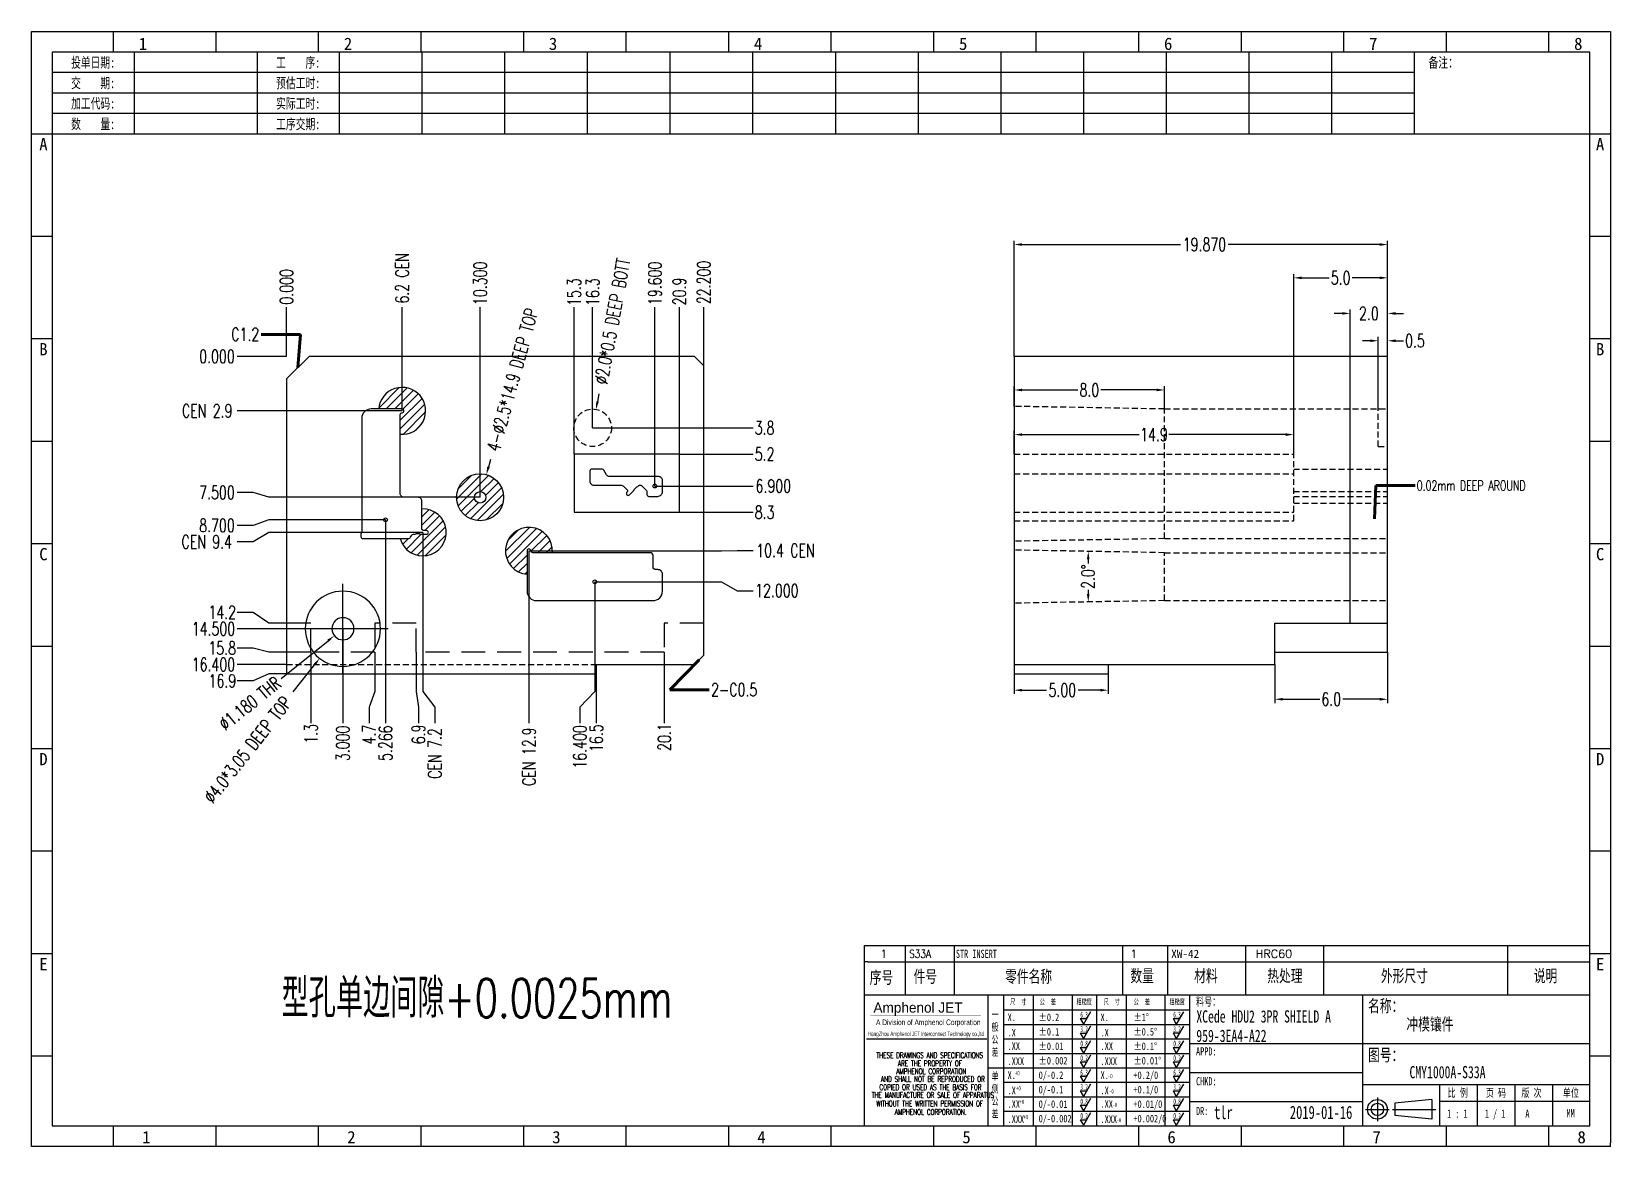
# Model space of a CAD drawing. Header units: millimetres. Extents: x -2852 to 5627, y -2271 to 1849.
# Drawn here: x -1216.6 to -1132.6, y -186.3 to -126.9 of the extents above; entities that cross this region are included whole.
import ezdxf
from ezdxf.enums import TextEntityAlignment as Align

# ---------------------------------------------------------------- set-up
doc = ezdxf.new("R2010")
doc.units = ezdxf.units.MM
doc.header["$PDSIZE"] = 3
for name, pattern in [('CENTER', [50.8, 31.75, -6.35, 6.35, -6.35]), ('DASHED', [19.05, 12.7, -6.35]), ('DASHED2', [9.525, 6.35, -3.175])]:
    doc.linetypes.add(name, pattern=pattern)
for name, color, linetype in [('1', 7, 'Continuous'), ('11', 4, 'DASHED2'), ('41', 1, 'Continuous'), ('PUNCH', 1, 'Continuous'), ('S01', 170, 'Continuous')]:
    doc.layers.add(name, color=color, linetype=linetype)
doc.styles.add('CH', font='仿宋_GB2312_0.ttf')
doc.styles.add('jet01', font='simplex.shx', dxfattribs={"width": 0.7, "bigfont": 'hztxt.shx'})
doc.styles.add('jet02', font='simplex.shx', dxfattribs={"width": 0.7})
doc.styles.add('SIMPLEX', font='SIMPLEX')
doc.styles.get("Standard").update_dxf_attribs({"font": '仿宋_GB2312_0.ttf', "width": 0.7})
doc.styles.add('TEXTSTYLE_1', font='TRIUMB.TTF')
doc.styles.add('TEXTSTYLE_2', font='TRIUM.TTF')
doc.styles.add('tk', font='', dxfattribs={"width": 0.7})
doc.styles.add('tk 2', font='仿宋_GB2312_0.ttf', dxfattribs={"width": 0.65})
doc.styles.add('tk 4', font='simplex.shx', dxfattribs={"width": 0.65, "bigfont": 'bigfont.shx'})
doc.styles.get('tk').set_extended_font_data('NSimSun')
doc.dimstyles.new('jet02', dxfattribs={"dimtxt": 3.5, "dimasz": 2.1, "dimexe": 1, "dimexo": 0, "dimgap": 0.5, "dimtad": 0, "dimtoh": 1, "dimdec": 3, "dimzin": 9, "dimdsep": 46, "dimtxsty": 'jet02', "dimcen": 0, "dimclrt": 256, "dimazin": 2, "dimtfac": 1, "dimtdec": 3, "dimtofl": 0, "dimtmove": 0, "dimatfit": 1, "dimfxl": 0, "dimarcsym": 0})

msp = doc.modelspace()

# ---------------------------------------------------------------- texts
at = {"layer": '1', "ltscale": 0.05, "style": 'jet01', "width": 0.7}
msp.add_text('型孔单边间隙+0.0025mm', height=2.064003, dxfattribs=at).set_placement((-1203.3192, -179.3949))
at = {"layer": '41', "ltscale": 0.05, "style": 'jet02'}
for s, insert, char_height, attachment_point in [('C1.2', (-1204.5038, -143.0304), 0.7, 6), ('0.02mm DEEP AROUND', (-1142.9255, -151.0809), 0.525, 4), ('2-C0.5', (-1180.4665, -161.9447), 0.7, 4)]:
    msp.add_mtext(s, dxfattribs=dict(at, insert=insert, char_height=char_height, attachment_point=attachment_point))

# ---------------------------------------------------------------- blocks, each defined once
blk = doc.blocks.new('S01-PILOT119')
at = {"layer": 'S01', "color": 6, "linetype": 'CENTER'}
for p, q in [((0, 2.4), (0, -2.4)), ((2.4, 0), (-2.4, 0))]:
    blk.add_line(p, q, dxfattribs=at)
at = {"layer": 'S01', "linetype": 'Continuous'}
for radius in [2, 0.59]:
    blk.add_circle((0, 0), radius, dxfattribs=at)
blk = doc.blocks.new('*D120')
at = {"layer": '41', "ltscale": 0.05}
for p, q in [((-249.134, -2613.533), (-249.134, -2614.602)), ((-244.134, -2613.533), (-244.134, -2614.602)), ((-248.714, -2614.402), (-247.419, -2614.402)), ((-244.554, -2614.402), (-245.725, -2614.402))]:
    blk.add_line(p, q, dxfattribs=at)
for points in [[(-248.714, -2614.332), (-248.714, -2614.472), (-249.134, -2614.402)], [(-244.554, -2614.332), (-244.554, -2614.472), (-244.134, -2614.402)]]:
    blk.add_solid(points, dxfattribs=at)
at = {"layer": 'Defpoints', "color": 0, "ltscale": 0.05}
for p in [(-249.134, -2613.533), (-244.134, -2613.533), (-244.134, -2614.402)]:
    blk.add_point(p, dxfattribs=at)
at = {"layer": '41', "ltscale": 0.05, "insert": (-246.572, -2614.402), "char_height": 0.7, "attachment_point": 5, "style": 'jet02'}
blk.add_mtext('5.00', dxfattribs=at)
blk = doc.blocks.new('A3-N')
at = {"layer": '1', "color": 1}
for p, q in [((0, 0), (0, 296.73)), ((0, 296.73), (420, 296.73)), ((21.82, 291.27), (21.82, 296.73)), ((49.09, 291.27), (49.09, 296.73)), ((76.36, 291.27), (76.36, 296.73)), ((103.64, 291.27), (103.64, 296.73)), ((103.64, 291.27), (103.64, 296.73)), ((103.64, 291.27), (103.64, 296.73)), ((130.91, 291.27), (130.91, 296.73)), ((158.18, 291.27), (158.18, 296.73)), ((185.45, 291.27), (185.45, 296.73)), ((212.73, 291.27), (212.73, 296.73)), ((240, 291.27), (240, 296.73)), ((267.27, 291.27), (267.27, 296.73)), ((294.55, 291.27), (294.55, 296.73)), ((321.82, 291.27), (321.82, 296.73)), ((349.09, 291.27), (349.09, 296.73)), ((376.36, 291.27), (376.36, 296.73)), ((403.64, 291.27), (403.64, 296.73)), ((420, 296.73), (420, 1)), ((5.45, 269.45), (0, 269.45)), ((420, 269.45), (414.55, 269.45)), ((5.45, 242.18), (0, 242.18)), ((420, 242.18), (414.55, 242.18)), ((5.45, 214.91), (0, 214.91)), ((420, 214.91), (414.55, 214.91)), ((5.45, 187.64), (0, 187.64)), ((420, 187.64), (414.55, 187.64)), ((5.45, 160.36), (0, 160.36)), ((420, 160.36), (414.55, 160.36)), ((5.45, 133.09), (0, 133.09)), ((420, 133.09), (414.55, 133.09)), ((5.45, 105.82), (0, 105.82)), ((420, 105.82), (414.55, 105.82)), ((5.45, 78.55), (0, 78.55)), ((420, 78.55), (414.55, 78.55)), ((5.45, 51.27), (0, 51.27)), ((420, 51.27), (414.55, 51.27)), ((222.45, 49.09), (221.45, 49.09)), ((221.45, 49.09), (221.45, 40.36)), ((222.45, 49.09), (414.55, 49.09)), ((232.36, 49.09), (232.36, 40.36)), ((245.45, 49.09), (245.45, 40.36)), ((290.18, 49.09), (290.18, 40.36)), ((302.18, 49.09), (302.18, 40.36)), ((322.91, 49.09), (322.91, 40.36)), ((343.64, 49.09), (343.64, 40.36)), ((392.73, 40.36), (392.73, 49.09)), ((258.55, 40.36), (258.55, 5.44)), ((266.45, 40.36), (266.45, 5.44)), ((276.78, 40.36), (276.78, 5.45)), ((291.18, 40.36), (291.18, 5.45)), ((301.51, 40.37), (301.51, 5.46)), ((308.01, 40.36), (308.01, 5.45)), ((354.09, 40.36), (354.09, 5.45)), ((308.01, 32.39), (258.55, 32.39)), ((308.01, 28.54), (258.55, 28.54)), ((414.55, 27.27), (308.01, 27.27)), ((5.45, 24), (0, 24)), ((308.01, 24.69), (258.55, 24.69)), ((420, 24), (414.55, 24)), ((308.01, 16.99), (258.55, 16.99)), ((354.09, 19.63), (308.01, 19.63)), ((308.01, 13.14), (258.55, 13.14)), ((414.55, 16.36), (354.09, 16.36)), ((374.55, 16.36), (374.55, 5.45)), ((384.55, 16.36), (384.55, 5.45)), ((394.55, 16.36), (394.55, 5.45)), ((404.55, 16.36), (404.55, 5.45)), ((308.01, 9.29), (258.55, 9.29)), ((308.01, 11.99), (354.09, 11.99)), ((372.51, 12.49), (362.69, 11.5)), ((362.69, 11.5), (362.69, 8.23)), ((372.51, 12.49), (372.51, 7.25)), ((414.55, 12), (374.55, 12)), ((21.82, 0), (21.82, 5.45)), ((49.09, 0), (49.09, 5.45)), ((76.36, 0), (76.36, 5.45)), ((103.64, 0), (103.64, 5.45)), ((130.91, 0), (130.91, 5.45)), ((158.18, 0), (158.18, 5.45)), ((185.45, 0), (185.45, 5.45)), ((212.73, 0), (212.73, 5.45)), ((240, 0), (240, 5.45)), ((267.27, 0), (267.27, 5.45)), ((294.55, 0), (294.55, 5.45)), ((321.82, 0), (321.82, 5.45)), ((349.09, 0), (349.09, 5.45)), ((372.51, 7.25), (362.69, 8.23)), ((376.36, 0), (376.36, 5.45)), ((403.64, 0), (403.64, 5.45)), ((1, 0), (0, 0)), ((420, 0), (1, 0)), ((420, 0), (420, 1))]:
    blk.add_line(p, q, dxfattribs=at)
at = {"layer": '1'}
for p, q in [((414.55, 278.18), (414.55, 284.73)), ((221.45, 40.36), (221.45, 5.45)), ((221.45, 40.36), (414.55, 40.36)), ((221.45, 40.36), (414.55, 40.36)), ((254.41, 40.36), (254.41, 5.45)), ((283.28, 40.36), (283.28, 5.45)), ((308.01, 36.24), (258.55, 36.24)), ((222.08, 28.67), (254.12, 28.67)), ((308.01, 20.84), (254.41, 20.84))]:
    blk.add_line(p, q, dxfattribs=at)
at = {"layer": '1', "color": 1, "ltscale": 0.05}
for p, q in [((278.93, 34.04), (279.79, 32.56)), ((278.93, 34.04), (280.65, 34.04)), ((281.68, 35.84), (279.79, 32.56)), ((303.66, 34.05), (304.52, 32.56)), ((303.66, 34.05), (305.38, 34.05)), ((306.41, 35.84), (304.52, 32.56)), ((278.93, 30.19), (279.79, 28.71)), ((278.93, 30.19), (280.65, 30.19)), ((281.68, 31.99), (279.79, 28.71)), ((303.66, 30.2), (305.38, 30.2)), ((303.66, 30.2), (304.52, 28.71)), ((306.41, 31.99), (304.52, 28.71)), ((278.93, 26.34), (279.79, 24.86)), ((278.93, 26.34), (280.65, 26.34)), ((281.68, 28.14), (279.79, 24.86)), ((303.66, 26.35), (304.52, 24.86)), ((303.66, 26.35), (305.38, 26.35)), ((306.41, 28.14), (304.52, 24.86)), ((278.93, 22.49), (280.65, 22.49)), ((278.93, 22.49), (279.79, 21.01)), ((281.68, 24.29), (279.79, 21.01)), ((303.66, 22.5), (305.38, 22.5)), ((303.66, 22.5), (304.52, 21.01)), ((306.41, 24.29), (304.52, 21.01)), ((278.93, 18.66), (279.79, 17.17)), ((278.93, 18.66), (280.65, 18.66)), ((281.68, 20.45), (279.79, 17.17)), ((303.66, 18.66), (304.52, 17.18)), ((303.66, 18.66), (305.38, 18.66)), ((306.41, 20.46), (304.52, 17.18)), ((278.93, 14.81), (280.65, 14.81)), ((278.93, 14.81), (279.79, 13.32)), ((281.68, 16.6), (279.79, 13.32)), ((281.68, 12.75), (279.79, 9.47)), ((303.66, 14.81), (305.38, 14.81)), ((303.66, 14.81), (304.52, 13.33)), ((306.41, 16.61), (304.52, 13.33)), ((306.41, 12.76), (304.52, 9.48)), ((278.93, 10.96), (279.79, 9.47)), ((278.93, 10.96), (280.65, 10.96)), ((281.68, 8.9), (279.79, 5.62)), ((303.66, 10.96), (304.52, 9.48)), ((303.66, 10.96), (305.38, 10.96)), ((306.41, 8.91), (304.52, 5.63)), ((278.93, 7.11), (279.79, 5.62)), ((278.93, 7.11), (280.65, 7.11)), ((303.66, 7.11), (305.38, 7.11)), ((303.66, 7.11), (304.52, 5.63))]:
    blk.add_line(p, q, dxfattribs=at)
at = {"layer": '1', "color": 1, "ltscale": 0.1}
for p, q in [((358.01, 13.02), (358.01, 6.71)), ((354.86, 9.87), (361.17, 9.87)), ((362.03, 9.87), (373.54, 9.87))]:
    blk.add_line(p, q, dxfattribs=at)
at = {"layer": '1'}
blk.add_lwpolyline([(221.45, 5.45), (414.55, 5.45), (414.55, 291.27), (5.45, 291.27), (5.45, 5.45), (414.55, 5.45)], dxfattribs=at)
at = {"layer": '1', "color": 7, "linetype": 'Continuous', "const_width": 0.123}
blk.add_lwpolyline([(223.11, 34.74), (252.6, 34.76)], dxfattribs=at)
at = {"layer": '1', "color": 1}
for radius in [2.62, 1.64]:
    blk.add_circle((358.01, 9.87), radius, dxfattribs=at)
at = {"layer": '41'}
for p, q in [((27.27, 291.27), (27.27, 269.45)), ((60, 291.27), (60, 269.45)), ((81.82, 291.27), (81.82, 269.45)), ((103.82, 291.27), (103.82, 269.45)), ((125.82, 291.27), (125.82, 269.45)), ((147.82, 291.27), (147.82, 269.45)), ((169.82, 291.27), (169.82, 269.45)), ((191.82, 291.27), (191.82, 269.45)), ((213.82, 291.27), (213.82, 269.45)), ((235.82, 291.27), (235.82, 269.45)), ((257.82, 291.27), (257.82, 269.45)), ((279.82, 291.27), (279.82, 269.45)), ((301.82, 291.27), (301.82, 269.45)), ((323.82, 291.27), (323.82, 269.45)), ((345.82, 291.27), (345.82, 269.45)), ((367.82, 291.27), (367.82, 269.45)), ((367.82, 285.82), (5.45, 285.82)), ((367.82, 280.36), (5.45, 280.36)), ((367.82, 274.91), (5.45, 274.91)), ((414.55, 269.45), (5.45, 269.45))]:
    blk.add_line(p, q, dxfattribs=at)
at = {"layer": '1', "color": 1}
for s, p in [('1', (29.64, 295.11)), ('2', (84.18, 295.11)), ('3', (138.73, 295.11)), ('4', (193.27, 295.11)), ('5', (247.82, 295.11)), ('6', (302.36, 295.11)), ('7', (356.91, 295.11)), ('8', (411.45, 295.11)), ('1', (30.53, 4.11)), ('2', (85.08, 4.11)), ('3', (139.62, 4.11)), ('4', (194.17, 4.11)), ('5', (248.72, 4.11)), ('6', (303.26, 4.11)), ('7', (357.81, 4.11)), ('8', (412.35, 4.11))]:
    blk.add_text(s, height=3.27, dxfattribs=at).set_placement(p, align=Align.TOP_CENTER)
at = {"layer": '1', "style": 'tk', "width": 0.7}
for s, p in [('投单日期:', (16.36, 288.55)), ('工    序:', (70.91, 288.55)), ('备注：', (375.51, 288.55)), ('交    期:', (16.36, 283.09)), ('预估工时:', (70.91, 283.09)), ('加工代码:', (16.36, 277.64)), ('实际工时:', (70.91, 277.64)), ('数    量:', (16.36, 272.18)), ('工序交期:', (70.91, 272.18))]:
    blk.add_text(s, height=2.727, dxfattribs=at).set_placement(p, align=Align.MIDDLE)
at = {"layer": '1', "color": 1}
for s, p in [('A', (2.04, 268.36)), ('B', (2.04, 213.82)), ('C', (2.04, 159.27)), ('D', (2.04, 104.73)), ('E', (2.04, 50.18))]:
    blk.add_text(s, height=3.27, dxfattribs=at).set_placement(p, align=Align.TOP_LEFT)
for s, p in [('A', (418.37, 268.36)), ('B', (418.37, 213.82)), ('C', (418.37, 159.27)), ('D', (418.37, 104.73)), ('E', (418.37, 50.18))]:
    blk.add_text(s, height=3.27, dxfattribs=at).set_placement(p, align=Align.TOP_RIGHT)
at = {"layer": '1', "color": 1, "style": 'tk 2', "width": 0.7}
for s, height, p in [('序号', 3.273, (222.96, 43.34)), ('件号', 3.273, (234.62, 43.61)), ('零件名称', 3.273, (258.97, 43.61)), ('数量', 3.273, (292.3, 43.78)), ('材料', 3.273, (309.27, 43.78)), ('热处理', 3.273, (328.71, 43.78)), ('外形尺寸', 3.273, (358.94, 43.78)), ('说明', 3.273, (399.61, 43.78)), ('料号：', 2.182, (309.77, 37.46)), ('名称：', 3.273, (355.52, 35.79)), ('图号：', 3.273, (355.52, 22.7)), ('比 例', 2.182, (376.69, 13.18)), ('页 码', 2.182, (386.85, 13.18)), ('版 次', 2.182, (396.31, 13.18)), ('单位', 2.182, (407.35, 13.18))]:
    blk.add_text(s, height=height, dxfattribs=at).set_placement(p)
at = {"layer": '1', "color": 7, "linetype": 'Continuous', "style": 'TEXTSTYLE_1'}
blk.add_text('Amphenol JET', height=2.7, dxfattribs=at).set_placement((223.96, 35.61))
at = {"layer": '1', "color": 7, "linetype": 'Continuous'}
for s, height, style, width, p in [('A Division of Amphenol Corporation', 1.5, 'TEXTSTYLE_2', 0.7, (224.64, 32.29)), ('HangZhou Amphenol JET Interconnect Technology co.,ltd ', 1.2, 'TEXTSTYLE_2', 0.6, (222.47, 29.36)), ('THESE DRAWINGS AND SPECIFICATIONS', 1.5, 'tk 4', 0.6, (224.73, 23.52)), ('ARE THE PROPERTY OF', 1.5, 'tk 4', 0.6, (230.45, 21.35)), ('AND SHALL NOT BE REPRODUCED OR', 1.5, 'tk 4', 0.6, (225.95, 17.17)), ('AMPHENOL CORPORATION', 1.5, 'tk 4', 0.6, (230.04, 19.27)), ('THE MANUFACTURE OR SALE OF APPARATUS', 1.5, 'tk 4', 0.6, (223.5, 12.92)), ('COPIED OR USED AS THE BASIS FOR', 1.5, 'tk 4', 0.6, (225.54, 15.02)), ('WITHOUT THE WRITTEN PERMISSION OF', 1.5, 'tk 4', 0.6, (224.73, 10.67)), ('AMPHENOL CORPORATION.', 1.5, 'tk 4', 0.6, (229.63, 8.4))]:
    blk.add_text(s, height=height, dxfattribs=dict(at, style=style, width=width)).set_placement(p)
at = {"layer": '1', "color": 1, "style": 'tk 2', "width": 0.7}
for s, p in [('X.', (259.64, 34.37)), ('%%P0.2', (267.9, 34.37)), ('X.', (284.37, 34.37)), ('%%P1%%D', (293.12, 34.37)), ('.X', (259.64, 30.28)), ('%%P0.1', (267.9, 30.52)), ('.X', (284.37, 30.28)), ('%%P0.5%%D', (293.12, 30.52)), ('.XX', (259.64, 26.71)), ('%%P0.01', (267.9, 26.67)), ('.XX', (284.37, 26.71)), ('%%P0.1%%D', (293.12, 26.67)), ('.XXX', (259.64, 22.68)), ('%%P0.002', (267.9, 22.82)), ('.XXX', (284.37, 22.68)), ('%%P0.01%%D', (293.12, 22.82)), ('X.', (259.64, 18.97)), ('0/-0.2', (267.9, 18.97)), ('X.', (284.37, 18.97)), ('+0.2/0', (293.12, 18.97)), ('.X', (259.64, 14.88)), ('0/-0.1', (267.9, 15.12)), ('.X', (284.37, 14.88)), ('+0.1/0', (293.12, 15.12)), ('.XX', (259.64, 11.31)), ('0/-0.01', (267.9, 11.27)), ('0/-0.002', (267.9, 7.42)), ('.XX', (284.37, 11.31)), ('+0.01/0', (293.12, 11.27)), ('+0.002/0', (293.12, 7.42)), ('.XXX', (259.64, 7.28)), ('.XXX', (284.37, 7.28))]:
    blk.add_text(s, height=2, dxfattribs=at).set_placement(p, align=Align.MIDDLE_LEFT)
at = {"layer": '1', "color": 1, "ltscale": 0.05, "style": 'tk 2', "width": 0.5}
for s, p in [('6.3', (279.01, 34.26)), ('6.3', (303.74, 34.27)), ('3.2', (279.01, 30.41)), ('3.2', (303.74, 30.42)), ('0.8', (279.01, 26.56)), ('0.8', (303.74, 26.57)), ('0.2', (279.01, 22.71)), ('0.2', (303.74, 22.72)), ('6.3', (279.01, 18.87)), ('6.3', (303.74, 18.88)), ('3.2', (279.01, 15.02)), ('0.8', (279.01, 11.17)), ('3.2', (303.74, 15.03)), ('0.8', (303.74, 11.18)), ('0.2', (279.01, 7.32)), ('0.2', (303.74, 7.33))]:
    blk.add_text(s, height=1.6, dxfattribs=at).set_placement(p)
at = {"layer": '1', "style": 'tk 2', "width": 0.7}
for s, p in [('APPD:', (309.77, 24.21)), ('CHKD:', (309.77, 16.27)), ('DR:', (309.77, 8.35))]:
    blk.add_text(s, height=2.182, dxfattribs=at).set_placement(p)
at = {"layer": '1', "color": 7, "style": 'tk 2', "width": 0.7}
blk.add_text('MM', height=2.182, dxfattribs=at).set_placement((408.31, 7.75))
at = {"layer": '1', "color": 1, "ltscale": 0.05, "char_height": 1.5, "width": 6.3627, "attachment_point": 1, "style": 'tk 2'}
for s, insert in [('尺  寸', (260.31, 39.25)), ('公  差', (268.17, 39.25)), ('粗糙度', (277.98, 39.25)), ('尺  寸', (285.2, 39.25)), ('公  差', (293.18, 39.25)), ('粗糙度', (302.71, 39.26))]:
    blk.add_mtext(s, dxfattribs=dict(at, insert=insert))
at = {"layer": '1', "ltscale": 0.05, "char_height": 2, "width": 2.5195, "attachment_point": 1, "style": 'tk 2'}
for s, insert in [('一般公差', (255.39, 36.11)), ('单侧公差', (255.39, 19.71))]:
    blk.add_mtext(s, dxfattribs=dict(at, insert=insert))
at = {"layer": '1', "color": 1, "ltscale": 0.05, "char_height": 1.2, "width": 5.1396, "attachment_point": 1, "line_spacing_factor": 0.8, "style": 'tk 2'}
for s, insert in [('+0', (261.58, 20.13)), ('-0', (286.31, 19.33)), ('+0', (261.88, 16.09)), ('-0', (286.61, 15.29)), ('+0', (262.79, 12.45)), ('+0', (263.87, 8.44)), ('-0', (287.51, 11.65)), ('-0', (288.59, 7.64))]:
    blk.add_mtext(s, dxfattribs=dict(at, insert=insert))
at = {"layer": '1', "style": 'tk 2', "width": 0.7}
for tag, p in [('PATR-NO1', (309.84, 32.96)), ('TITLE', (365.74, 30.9)), ('PATR-NO2', (309.84, 27.81)), ('DWG-NO:', (366.54, 18.14))]:
    blk.add_attdef(tag, p, '', height=3.27, dxfattribs=at)
at = {"layer": '1', "color": 1, "style": 'tk 2', "width": 0.7}
for tag, p in [('DRAW', (314.55, 7.27)), ('DATE', (334.72, 7.32))]:
    blk.add_attdef(tag, p, '', height=3.49, dxfattribs=at)
at = {"layer": '1', "style": 'tk 2', "width": 0.7}
for tag, p in [('SCALE', (376.55, 8.73)), ('SHEET', (386.6, 8.72)), ('REV', (397.38, 8.73))]:
    blk.add_attdef(tag, text='', height=2.18, dxfattribs=at).set_placement(p, align=Align.MIDDLE_LEFT)
blk = doc.blocks.new('FB3')
at = {"layer": '1', "color": 1}
for p, q in [((0, 4.36), (193.09, 4.36)), ((0, 4.36), (0, 0)), ((10.91, 4.36), (10.91, 0)), ((24, 4.36), (24, 0)), ((68.73, 4.36), (68.73, 0)), ((80.73, 4.36), (80.73, 0)), ((101.45, 4.36), (101.45, 0)), ((122.18, 4.36), (122.18, 0)), ((171.27, 0), (171.27, 4.36))]:
    blk.add_line(p, q, dxfattribs=at)
at = {"layer": '1'}
for tag, style, p in [('ITEM', 'SIMPLEX', (4.36, 2.18)), ('PARTNO', 'SIMPLEX', (12, 2.18)), ('QTY', 'SIMPLEX', (74.18, 2.18)), ('MATL', 'CH', (81.72, 2.18)), ('FINISH', 'SIMPLEX', (104.17, 2.18)), ('SPEC', 'SIMPLEX', (130.91, 2.18)), ('REMARK', 'SIMPLEX', (174.06, 2.18))]:
    blk.add_attdef(tag, text='', height=2.18, dxfattribs=dict(at, style=style)).set_placement(p, align=Align.MIDDLE_LEFT)
at = {"layer": '1', "style": 'tk', "width": 0.7}
blk.add_attdef('DIE', text='', height=2.18, dxfattribs=at).set_placement((24.43, 2.18), align=Align.MIDDLE_LEFT)
blk = doc.blocks.new('*D1986')
at = {"layer": '41', "ltscale": 0.05}
blk.add_line((-287.848, -2596.633), (-290.469, -2596.633), dxfattribs=at)
at = {"layer": 'Defpoints', "color": 0, "ltscale": 0.05}
for p in [(-290.469, -2596.633), (-287.848, -2596.633), (-287.848, -2596.633)]:
    blk.add_point(p, dxfattribs=at)
at = {"layer": '41', "ltscale": 0.05, "insert": (-291.549, -2596.633), "char_height": 0.7, "attachment_point": 5, "style": 'jet02'}
blk.add_mtext('0.000', dxfattribs=at)
blk = doc.blocks.new('*D1987')
at = {"layer": '41', "ltscale": 0.05}
for p, q in [((-289.629, -2613.908), (-290.469, -2613.908)), ((-288.789, -2613.533), (-289.629, -2613.908)), ((-287.848, -2613.533), (-288.789, -2613.533))]:
    blk.add_line(p, q, dxfattribs=at)
at = {"layer": 'Defpoints', "color": 0, "ltscale": 0.05}
for p in [(-287.848, -2596.633), (-290.469, -2613.908), (-287.848, -2613.533)]:
    blk.add_point(p, dxfattribs=at)
at = {"layer": '41', "ltscale": 0.05, "insert": (-291.257, -2613.908), "char_height": 0.7, "attachment_point": 5, "style": 'jet02'}
blk.add_mtext('16.9', dxfattribs=at)
blk = doc.blocks.new('*D1988')
at = {"layer": '41', "ltscale": 0.05}
blk.add_line((-287.848, -2613.033), (-290.469, -2613.033), dxfattribs=at)
at = {"layer": 'Defpoints', "color": 0, "ltscale": 0.05}
for p in [(-287.848, -2596.633), (-290.469, -2613.033), (-287.848, -2613.033)]:
    blk.add_point(p, dxfattribs=at)
at = {"layer": '41', "ltscale": 0.05, "insert": (-291.736, -2613.033), "char_height": 0.7, "attachment_point": 5, "style": 'jet02'}
blk.add_mtext('16.400', dxfattribs=at)
blk = doc.blocks.new('*D1989')
at = {"layer": '41', "ltscale": 0.05}
for p, q in [((-289.629, -2612.158), (-290.469, -2612.158)), ((-288.789, -2612.383), (-289.629, -2612.158)), ((-286.548, -2612.383), (-288.789, -2612.383))]:
    blk.add_line(p, q, dxfattribs=at)
at = {"layer": 'Defpoints', "color": 0, "ltscale": 0.05}
for p in [(-287.848, -2596.633), (-290.469, -2612.158), (-286.548, -2612.383)]:
    blk.add_point(p, dxfattribs=at)
at = {"layer": '41', "ltscale": 0.05, "insert": (-291.269, -2612.158), "char_height": 0.7, "attachment_point": 5, "style": 'jet02'}
blk.add_mtext('15.8', dxfattribs=at)
blk = doc.blocks.new('*D1990')
at = {"layer": '41', "ltscale": 0.05}
blk.add_line((-284.848, -2611.133), (-290.469, -2611.133), dxfattribs=at)
at = {"layer": 'Defpoints', "color": 0, "ltscale": 0.05}
for p in [(-287.848, -2596.633), (-290.469, -2611.133), (-284.848, -2611.133)]:
    blk.add_point(p, dxfattribs=at)
at = {"layer": '41', "ltscale": 0.05, "insert": (-291.736, -2611.133), "char_height": 0.7, "attachment_point": 5, "style": 'jet02'}
blk.add_mtext('14.500', dxfattribs=at)
blk = doc.blocks.new('*D1991')
at = {"layer": '41', "ltscale": 0.05}
for p, q in [((-289.629, -2610.258), (-290.469, -2610.258)), ((-288.789, -2610.833), (-289.629, -2610.258)), ((-287.848, -2610.833), (-288.789, -2610.833))]:
    blk.add_line(p, q, dxfattribs=at)
at = {"layer": 'Defpoints', "color": 0, "ltscale": 0.05}
for p in [(-287.848, -2596.633), (-290.469, -2610.258), (-287.848, -2610.833)]:
    blk.add_point(p, dxfattribs=at)
at = {"layer": '41', "ltscale": 0.05, "insert": (-291.269, -2610.258), "char_height": 0.7, "attachment_point": 5, "style": 'jet02'}
blk.add_mtext('14.2', dxfattribs=at)
blk = doc.blocks.new('*D1992')
at = {"layer": '41', "ltscale": 0.05}
for p, q in [((-289.629, -2606.504), (-290.469, -2606.504)), ((-288.789, -2606.003), (-289.629, -2606.504)), ((-280.598, -2606.003), (-288.789, -2606.003))]:
    blk.add_line(p, q, dxfattribs=at)
at = {"layer": 'Defpoints', "color": 0, "ltscale": 0.05}
for p in [(-287.848, -2596.633), (-290.469, -2606.504), (-280.598, -2606.003)]:
    blk.add_point(p, dxfattribs=at)
at = {"layer": '41', "ltscale": 0.05, "insert": (-292.261, -2606.504), "char_height": 0.7, "attachment_point": 5, "style": 'jet02'}
blk.add_mtext('{\\C1; CEN }9.4', dxfattribs=at)
blk = doc.blocks.new('*D1993')
at = {"layer": '41', "ltscale": 0.05}
for p, q in [((-289.629, -2605.629), (-290.469, -2605.629)), ((-288.789, -2605.333), (-289.629, -2605.629)), ((-282.582, -2605.333), (-288.789, -2605.333))]:
    blk.add_line(p, q, dxfattribs=at)
at = {"layer": 'Defpoints', "color": 0, "ltscale": 0.05}
for p in [(-287.848, -2596.633), (-290.469, -2605.629), (-282.582, -2605.333)]:
    blk.add_point(p, dxfattribs=at)
at = {"layer": '41', "ltscale": 0.05, "insert": (-291.549, -2605.629), "char_height": 0.7, "attachment_point": 5, "style": 'jet02'}
blk.add_mtext('8.700', dxfattribs=at)
blk = doc.blocks.new('*D1994')
at = {"layer": '41', "ltscale": 0.05}
for p, q in [((-289.629, -2603.879), (-290.469, -2603.879)), ((-288.789, -2604.133), (-289.629, -2603.879)), ((-277.548, -2604.133), (-288.789, -2604.133))]:
    blk.add_line(p, q, dxfattribs=at)
at = {"layer": 'Defpoints', "color": 0, "ltscale": 0.05}
for p in [(-287.848, -2596.633), (-290.469, -2603.879), (-277.548, -2604.133)]:
    blk.add_point(p, dxfattribs=at)
at = {"layer": '41', "ltscale": 0.05, "insert": (-291.549, -2603.879), "char_height": 0.7, "attachment_point": 5, "style": 'jet02'}
blk.add_mtext('7.500', dxfattribs=at)
blk = doc.blocks.new('*D1995')
at = {"layer": '41', "ltscale": 0.05}
blk.add_line((-281.698, -2599.533), (-290.469, -2599.533), dxfattribs=at)
at = {"layer": 'Defpoints', "color": 0, "ltscale": 0.05}
for p in [(-287.848, -2596.633), (-290.469, -2599.533), (-281.698, -2599.533)]:
    blk.add_point(p, dxfattribs=at)
at = {"layer": '41', "ltscale": 0.05, "insert": (-292.237, -2599.533), "char_height": 0.7, "attachment_point": 5, "style": 'jet02'}
blk.add_mtext('{\\C1; CEN }2.9', dxfattribs=at)
blk = doc.blocks.new('*D1996')
at = {"layer": '41', "ltscale": 0.05}
for p, q in [((-271.448, -2608.633), (-264.707, -2608.633)), ((-264.707, -2608.633), (-263.867, -2609.104)), ((-263.867, -2609.104), (-263.027, -2609.104))]:
    blk.add_line(p, q, dxfattribs=at)
at = {"layer": 'Defpoints', "color": 0, "ltscale": 0.05}
for p in [(-287.848, -2596.633), (-271.448, -2608.633), (-263.027, -2609.104)]:
    blk.add_point(p, dxfattribs=at)
at = {"layer": '41', "ltscale": 0.05, "insert": (-261.76, -2609.104), "char_height": 0.7, "attachment_point": 5, "style": 'jet02'}
blk.add_mtext('12.000', dxfattribs=at)
blk = doc.blocks.new('*D1997')
at = {"layer": '41', "ltscale": 0.05}
for p, q in [((-274.948, -2606.983), (-264.707, -2606.983)), ((-264.707, -2606.983), (-263.867, -2606.965)), ((-263.867, -2606.965), (-263.027, -2606.965))]:
    blk.add_line(p, q, dxfattribs=at)
at = {"layer": 'Defpoints', "color": 0, "ltscale": 0.05}
for p in [(-287.848, -2596.633), (-274.948, -2606.983), (-263.027, -2606.965)]:
    blk.add_point(p, dxfattribs=at)
at = {"layer": '41', "ltscale": 0.05, "insert": (-261.305, -2606.965), "char_height": 0.7, "attachment_point": 5, "style": 'jet02'}
blk.add_mtext('10.4{\\C1; CEN }', dxfattribs=at)
blk = doc.blocks.new('*D1998')
at = {"layer": '41', "ltscale": 0.05}
blk.add_line((-266.948, -2604.933), (-263.027, -2604.933), dxfattribs=at)
at = {"layer": 'Defpoints', "color": 0, "ltscale": 0.05}
for p in [(-287.848, -2596.633), (-266.948, -2604.933), (-263.027, -2604.933)]:
    blk.add_point(p, dxfattribs=at)
at = {"layer": '41', "ltscale": 0.05, "insert": (-262.414, -2604.933), "char_height": 0.7, "attachment_point": 5, "style": 'jet02'}
blk.add_mtext('8.3', dxfattribs=at)
blk = doc.blocks.new('*D1999')
at = {"layer": '41', "ltscale": 0.05}
blk.add_line((-268.248, -2603.533), (-263.027, -2603.533), dxfattribs=at)
at = {"layer": 'Defpoints', "color": 0, "ltscale": 0.05}
for p in [(-287.848, -2596.633), (-268.248, -2603.533), (-263.027, -2603.533)]:
    blk.add_point(p, dxfattribs=at)
at = {"layer": '41', "ltscale": 0.05, "insert": (-261.947, -2603.533), "char_height": 0.7, "attachment_point": 5, "style": 'jet02'}
blk.add_mtext('6.900', dxfattribs=at)
blk = doc.blocks.new('*D2000')
at = {"layer": '41', "ltscale": 0.05}
blk.add_line((-266.948, -2601.833), (-263.027, -2601.833), dxfattribs=at)
at = {"layer": 'Defpoints', "color": 0, "ltscale": 0.05}
for p in [(-287.848, -2596.633), (-266.948, -2601.833), (-263.027, -2601.833)]:
    blk.add_point(p, dxfattribs=at)
at = {"layer": '41', "ltscale": 0.05, "insert": (-262.414, -2601.833), "char_height": 0.7, "attachment_point": 5, "style": 'jet02'}
blk.add_mtext('5.2', dxfattribs=at)
blk = doc.blocks.new('*D2001')
at = {"layer": '41', "ltscale": 0.05}
blk.add_line((-271.56, -2600.433), (-263.027, -2600.433), dxfattribs=at)
at = {"layer": 'Defpoints', "color": 0, "ltscale": 0.05}
for p in [(-287.848, -2596.633), (-271.56, -2600.433), (-263.027, -2600.433)]:
    blk.add_point(p, dxfattribs=at)
at = {"layer": '41', "ltscale": 0.05, "insert": (-262.414, -2600.433), "char_height": 0.7, "attachment_point": 5, "style": 'jet02'}
blk.add_mtext('3.8', dxfattribs=at)
blk = doc.blocks.new('*D2002')
at = {"layer": '41', "ltscale": 0.05}
blk.add_line((-287.848, -2596.633), (-287.848, -2594.012), dxfattribs=at)
at = {"layer": 'Defpoints', "color": 0, "ltscale": 0.05}
for p in [(-287.848, -2594.012), (-287.848, -2596.633), (-287.848, -2596.633)]:
    blk.add_point(p, dxfattribs=at)
at = {"layer": '41', "ltscale": 0.05, "insert": (-287.848, -2592.932), "char_height": 0.7, "attachment_point": 5, "rotation": 90, "style": 'jet02'}
blk.add_mtext('0.000', dxfattribs=at)
blk = doc.blocks.new('*D2003')
at = {"layer": '41', "ltscale": 0.05}
blk.add_line((-281.698, -2599.533), (-281.698, -2594.012), dxfattribs=at)
at = {"layer": 'Defpoints', "color": 0, "ltscale": 0.05}
for p in [(-281.698, -2594.012), (-287.848, -2596.633), (-281.698, -2599.533)]:
    blk.add_point(p, dxfattribs=at)
at = {"layer": '41', "ltscale": 0.05, "insert": (-281.698, -2592.477), "char_height": 0.7, "attachment_point": 5, "rotation": 90, "style": 'jet02'}
blk.add_mtext('6.2{\\C1; CEN }', dxfattribs=at)
blk = doc.blocks.new('*D2004')
at = {"layer": '41', "ltscale": 0.05}
blk.add_line((-277.548, -2604.133), (-277.548, -2594.012), dxfattribs=at)
at = {"layer": 'Defpoints', "color": 0, "ltscale": 0.05}
for p in [(-277.548, -2594.012), (-287.848, -2596.633), (-277.548, -2604.133)]:
    blk.add_point(p, dxfattribs=at)
at = {"layer": '41', "ltscale": 0.05, "insert": (-277.548, -2592.746), "char_height": 0.7, "attachment_point": 5, "rotation": 90, "style": 'jet02'}
blk.add_mtext('10.300', dxfattribs=at)
blk = doc.blocks.new('*D2005')
at = {"layer": '41', "ltscale": 0.05}
blk.add_line((-272.548, -2601.833), (-272.548, -2594.012), dxfattribs=at)
at = {"layer": 'Defpoints', "color": 0, "ltscale": 0.05}
for p in [(-272.548, -2594.012), (-287.848, -2596.633), (-272.548, -2601.833)]:
    blk.add_point(p, dxfattribs=at)
at = {"layer": '41', "ltscale": 0.05, "insert": (-272.548, -2593.212), "char_height": 0.7, "attachment_point": 5, "rotation": 90, "style": 'jet02'}
blk.add_mtext('15.3', dxfattribs=at)
blk = doc.blocks.new('*D2006')
at = {"layer": '41', "ltscale": 0.05}
blk.add_line((-271.56, -2600.433), (-271.56, -2594.012), dxfattribs=at)
at = {"layer": 'Defpoints', "color": 0, "ltscale": 0.05}
for p in [(-271.56, -2594.012), (-287.848, -2596.633), (-271.56, -2600.433)]:
    blk.add_point(p, dxfattribs=at)
at = {"layer": '41', "ltscale": 0.05, "insert": (-271.56, -2593.212), "char_height": 0.7, "attachment_point": 5, "rotation": 90, "style": 'jet02'}
blk.add_mtext('16.3', dxfattribs=at)
blk = doc.blocks.new('*D2007')
at = {"layer": '41', "ltscale": 0.05}
blk.add_line((-268.248, -2603.533), (-268.248, -2594.012), dxfattribs=at)
at = {"layer": 'Defpoints', "color": 0, "ltscale": 0.05}
for p in [(-268.248, -2594.012), (-287.848, -2596.633), (-268.248, -2603.533)]:
    blk.add_point(p, dxfattribs=at)
at = {"layer": '41', "ltscale": 0.05, "insert": (-268.248, -2592.746), "char_height": 0.7, "attachment_point": 5, "rotation": 90, "style": 'jet02'}
blk.add_mtext('19.600', dxfattribs=at)
blk = doc.blocks.new('*D2008')
at = {"layer": '41', "ltscale": 0.05}
blk.add_line((-266.948, -2601.833), (-266.948, -2594.012), dxfattribs=at)
at = {"layer": 'Defpoints', "color": 0, "ltscale": 0.05}
for p in [(-266.948, -2594.012), (-287.848, -2596.633), (-266.948, -2601.833)]:
    blk.add_point(p, dxfattribs=at)
at = {"layer": '41', "ltscale": 0.05, "insert": (-266.948, -2593.177), "char_height": 0.7, "attachment_point": 5, "rotation": 90, "style": 'jet02'}
blk.add_mtext('20.9', dxfattribs=at)
blk = doc.blocks.new('*D2009')
at = {"layer": '41', "ltscale": 0.05}
blk.add_line((-265.648, -2597.133), (-265.648, -2594.012), dxfattribs=at)
at = {"layer": 'Defpoints', "color": 0, "ltscale": 0.05}
for p in [(-265.648, -2594.012), (-287.848, -2596.633), (-265.648, -2597.133)]:
    blk.add_point(p, dxfattribs=at)
at = {"layer": '41', "ltscale": 0.05, "insert": (-265.648, -2592.699), "char_height": 0.7, "attachment_point": 5, "rotation": 90, "style": 'jet02'}
blk.add_mtext('22.200', dxfattribs=at)
blk = doc.blocks.new('*D2010')
at = {"layer": '41', "ltscale": 0.05}
blk.add_line((-286.548, -2612.383), (-286.548, -2616.154), dxfattribs=at)
at = {"layer": 'Defpoints', "color": 0, "ltscale": 0.05}
for p in [(-287.848, -2596.633), (-286.548, -2612.383), (-286.548, -2616.154)]:
    blk.add_point(p, dxfattribs=at)
at = {"layer": '41', "ltscale": 0.05, "insert": (-286.548, -2616.721), "char_height": 0.7, "attachment_point": 5, "rotation": 90, "style": 'jet02'}
blk.add_mtext('1.3', dxfattribs=at)
blk = doc.blocks.new('*D2011')
at = {"layer": '41', "ltscale": 0.05}
blk.add_line((-284.848, -2611.133), (-284.848, -2616.154), dxfattribs=at)
at = {"layer": 'Defpoints', "color": 0, "ltscale": 0.05}
for p in [(-287.848, -2596.633), (-284.848, -2611.133), (-284.848, -2616.154)]:
    blk.add_point(p, dxfattribs=at)
at = {"layer": '41', "ltscale": 0.05, "insert": (-284.848, -2617.234), "char_height": 0.7, "attachment_point": 5, "rotation": 90, "style": 'jet02'}
blk.add_mtext('3.000', dxfattribs=at)
blk = doc.blocks.new('*D2012')
at = {"layer": '41', "ltscale": 0.05}
for p, q in [((-283.148, -2612.383), (-283.148, -2614.474)), ((-283.148, -2614.474), (-283.457, -2615.314)), ((-283.457, -2615.314), (-283.457, -2616.154))]:
    blk.add_line(p, q, dxfattribs=at)
at = {"layer": 'Defpoints', "color": 0, "ltscale": 0.05}
for p in [(-287.848, -2596.633), (-283.148, -2612.383), (-283.457, -2616.154)]:
    blk.add_point(p, dxfattribs=at)
at = {"layer": '41', "ltscale": 0.05, "insert": (-283.457, -2616.768), "char_height": 0.7, "attachment_point": 5, "rotation": 90, "style": 'jet02'}
blk.add_mtext('4.7', dxfattribs=at)
blk = doc.blocks.new('*D2013')
at = {"layer": '41', "ltscale": 0.05}
blk.add_line((-282.582, -2605.333), (-282.582, -2616.154), dxfattribs=at)
at = {"layer": 'Defpoints', "color": 0, "ltscale": 0.05}
for p in [(-287.848, -2596.633), (-282.582, -2605.333), (-282.582, -2616.154)]:
    blk.add_point(p, dxfattribs=at)
at = {"layer": '41', "ltscale": 0.05, "insert": (-282.582, -2617.223), "char_height": 0.7, "attachment_point": 5, "rotation": 90, "style": 'jet02'}
blk.add_mtext('5.266', dxfattribs=at)
blk = doc.blocks.new('*D2014')
at = {"layer": '41', "ltscale": 0.05}
for p, q in [((-280.948, -2612.383), (-280.948, -2614.474)), ((-280.948, -2614.474), (-280.832, -2615.314)), ((-280.832, -2615.314), (-280.832, -2616.154))]:
    blk.add_line(p, q, dxfattribs=at)
at = {"layer": 'Defpoints', "color": 0, "ltscale": 0.05}
for p in [(-287.848, -2596.633), (-280.948, -2612.383), (-280.832, -2616.154)]:
    blk.add_point(p, dxfattribs=at)
at = {"layer": '41', "ltscale": 0.05, "insert": (-280.832, -2616.756), "char_height": 0.7, "attachment_point": 5, "rotation": 90, "style": 'jet02'}
blk.add_mtext('6.9', dxfattribs=at)
blk = doc.blocks.new('*D2015')
at = {"layer": '41', "ltscale": 0.05}
for p, q in [((-280.598, -2606.003), (-280.598, -2614.474)), ((-280.598, -2614.474), (-279.957, -2615.314)), ((-279.957, -2615.314), (-279.957, -2616.154))]:
    blk.add_line(p, q, dxfattribs=at)
at = {"layer": 'Defpoints', "color": 0, "ltscale": 0.05}
for p in [(-287.848, -2596.633), (-280.598, -2606.003), (-279.957, -2616.154)]:
    blk.add_point(p, dxfattribs=at)
at = {"layer": '41', "ltscale": 0.05, "insert": (-279.957, -2617.934), "char_height": 0.7, "attachment_point": 5, "rotation": 90, "style": 'jet02'}
blk.add_mtext('{\\C1; CEN }7.2', dxfattribs=at)
blk = doc.blocks.new('*D2016')
at = {"layer": '41', "ltscale": 0.05}
blk.add_line((-274.948, -2606.983), (-274.948, -2616.154), dxfattribs=at)
at = {"layer": 'Defpoints', "color": 0, "ltscale": 0.05}
for p in [(-287.848, -2596.633), (-274.948, -2606.983), (-274.948, -2616.154)]:
    blk.add_point(p, dxfattribs=at)
at = {"layer": '41', "ltscale": 0.05, "insert": (-274.948, -2618.109), "char_height": 0.7, "attachment_point": 5, "rotation": 90, "style": 'jet02'}
blk.add_mtext('{\\C1; CEN }12.9', dxfattribs=at)
blk = doc.blocks.new('*D2017')
at = {"layer": '41', "ltscale": 0.05}
for p, q in [((-271.448, -2608.633), (-271.448, -2614.474)), ((-271.448, -2614.474), (-272.243, -2615.314)), ((-272.243, -2615.314), (-272.243, -2616.154))]:
    blk.add_line(p, q, dxfattribs=at)
at = {"layer": 'Defpoints', "color": 0, "ltscale": 0.05}
for p in [(-287.848, -2596.633), (-271.448, -2608.633), (-272.243, -2616.154)]:
    blk.add_point(p, dxfattribs=at)
at = {"layer": '41', "ltscale": 0.05, "insert": (-272.243, -2617.421), "char_height": 0.7, "attachment_point": 5, "rotation": 90, "style": 'jet02'}
blk.add_mtext('16.400', dxfattribs=at)
blk = doc.blocks.new('*D2018')
at = {"layer": '41', "ltscale": 0.05}
blk.add_line((-271.368, -2613.533), (-271.368, -2616.154), dxfattribs=at)
at = {"layer": 'Defpoints', "color": 0, "ltscale": 0.05}
for p in [(-287.848, -2596.633), (-271.368, -2613.533), (-271.368, -2616.154)]:
    blk.add_point(p, dxfattribs=at)
at = {"layer": '41', "ltscale": 0.05, "insert": (-271.368, -2616.954), "char_height": 0.7, "attachment_point": 5, "rotation": 90, "style": 'jet02'}
blk.add_mtext('16.5', dxfattribs=at)
blk = doc.blocks.new('*D2019')
at = {"layer": '41', "ltscale": 0.05}
blk.add_line((-267.748, -2612.383), (-267.748, -2616.154), dxfattribs=at)
at = {"layer": 'Defpoints', "color": 0, "ltscale": 0.05}
for p in [(-287.848, -2596.633), (-267.748, -2612.383), (-267.748, -2616.154)]:
    blk.add_point(p, dxfattribs=at)
at = {"layer": '41', "ltscale": 0.05, "insert": (-267.748, -2616.896), "char_height": 0.7, "attachment_point": 5, "rotation": 90, "style": 'jet02'}
blk.add_mtext('20.1', dxfattribs=at)
blk = doc.blocks.new('*D2020')
at = {"layer": '41', "ltscale": 0.05}
for p, q in [((-249.134, -2596.633), (-249.134, -2590.479)), ((-229.264, -2596.633), (-229.264, -2590.479)), ((-248.714, -2590.679), (-240.277, -2590.679)), ((-229.684, -2590.679), (-237.743, -2590.679))]:
    blk.add_line(p, q, dxfattribs=at)
for points in [[(-248.714, -2590.609), (-248.714, -2590.749), (-249.134, -2590.679)], [(-229.684, -2590.609), (-229.684, -2590.749), (-229.264, -2590.679)]]:
    blk.add_solid(points, dxfattribs=at)
at = {"layer": 'Defpoints', "color": 0, "ltscale": 0.05}
for p in [(-249.134, -2590.679), (-249.134, -2596.633), (-229.264, -2596.633)]:
    blk.add_point(p, dxfattribs=at)
at = {"layer": '41', "ltscale": 0.05, "insert": (-239.01, -2590.679), "char_height": 0.7, "attachment_point": 5, "style": 'jet02'}
blk.add_mtext('19.870', dxfattribs=at)
blk = doc.blocks.new('*D2021')
at = {"layer": '41', "ltscale": 0.05}
for p, q in [((-231.684, -2594.346), (-232.104, -2594.346)), ((-231.264, -2596.633), (-231.264, -2594.146)), ((-229.264, -2596.633), (-229.264, -2594.146)), ((-228.844, -2594.346), (-228.424, -2594.346))]:
    blk.add_line(p, q, dxfattribs=at)
for points in [[(-231.684, -2594.276), (-231.684, -2594.416), (-231.264, -2594.346)], [(-228.844, -2594.276), (-228.844, -2594.416), (-229.264, -2594.346)]]:
    blk.add_solid(points, dxfattribs=at)
at = {"layer": 'Defpoints', "color": 0, "ltscale": 0.05}
for p in [(-229.264, -2594.346), (-231.264, -2596.633), (-229.264, -2596.633)]:
    blk.add_point(p, dxfattribs=at)
at = {"layer": '41', "ltscale": 0.05, "insert": (-230.264, -2594.346), "char_height": 0.7, "attachment_point": 5, "style": 'jet02'}
blk.add_mtext('2.0', dxfattribs=at)
blk = doc.blocks.new('*D2022')
at = {"layer": '41', "ltscale": 0.05}
for p, q in [((-230.184, -2595.801), (-230.604, -2595.801)), ((-229.764, -2599.433), (-229.764, -2595.601)), ((-229.264, -2596.633), (-229.264, -2595.601)), ((-228.844, -2595.801), (-228.424, -2595.801))]:
    blk.add_line(p, q, dxfattribs=at)
for points in [[(-230.184, -2595.731), (-230.184, -2595.871), (-229.764, -2595.801)], [(-228.844, -2595.731), (-228.844, -2595.871), (-229.264, -2595.801)]]:
    blk.add_solid(points, dxfattribs=at)
at = {"layer": 'Defpoints', "color": 0, "ltscale": 0.05}
for p in [(-229.264, -2595.801), (-229.264, -2596.633), (-229.764, -2599.433)]:
    blk.add_point(p, dxfattribs=at)
at = {"layer": '41', "ltscale": 0.05, "insert": (-227.811, -2595.801), "char_height": 0.7, "attachment_point": 5, "style": 'jet02'}
blk.add_mtext('0.5', dxfattribs=at)
blk = doc.blocks.new('*D2023')
at = {"layer": '41', "ltscale": 0.05}
for p, q in [((-234.264, -2601.833), (-234.264, -2592.252)), ((-233.844, -2592.452), (-232.377, -2592.452)), ((-229.684, -2592.452), (-231.151, -2592.452)), ((-229.264, -2596.633), (-229.264, -2592.252))]:
    blk.add_line(p, q, dxfattribs=at)
for points in [[(-233.844, -2592.382), (-233.844, -2592.522), (-234.264, -2592.452)], [(-229.684, -2592.382), (-229.684, -2592.522), (-229.264, -2592.452)]]:
    blk.add_solid(points, dxfattribs=at)
at = {"layer": 'Defpoints', "color": 0, "ltscale": 0.05}
for p in [(-229.264, -2592.452), (-229.264, -2596.633), (-234.264, -2601.833)]:
    blk.add_point(p, dxfattribs=at)
at = {"layer": '41', "ltscale": 0.05, "insert": (-231.764, -2592.452), "char_height": 0.7, "attachment_point": 5, "style": 'jet02'}
blk.add_mtext('5.0', dxfattribs=at)
blk = doc.blocks.new('*D2024')
at = {"layer": '41', "ltscale": 0.05}
for p, q in [((-249.134, -2599.294), (-249.134, -2598.221)), ((-248.714, -2598.421), (-245.747, -2598.421)), ((-241.554, -2598.421), (-244.521, -2598.421)), ((-241.134, -2599.433), (-241.134, -2598.221))]:
    blk.add_line(p, q, dxfattribs=at)
for points in [[(-248.714, -2598.351), (-248.714, -2598.491), (-249.134, -2598.421)], [(-241.554, -2598.351), (-241.554, -2598.491), (-241.134, -2598.421)]]:
    blk.add_solid(points, dxfattribs=at)
at = {"layer": 'Defpoints', "color": 0, "ltscale": 0.05}
for p in [(-249.134, -2598.421), (-249.134, -2599.294), (-241.134, -2599.433)]:
    blk.add_point(p, dxfattribs=at)
at = {"layer": '41', "ltscale": 0.05, "insert": (-245.134, -2598.421), "char_height": 0.7, "attachment_point": 5, "style": 'jet02'}
blk.add_mtext('8.0', dxfattribs=at)
blk = doc.blocks.new('*D2025')
at = {"layer": '41', "ltscale": 0.05}
for start, end in [(179.31206, 179.48361), (180.51639, 180.68794)]:
    blk.add_arc((-168.089, -2608.358), 77.114, start, end, dxfattribs=at)
for points in [[(-245.267, -2607.431), (-245.127, -2607.434), (-245.191, -2607.013)], [(-245.127, -2609.283), (-245.267, -2609.285), (-245.191, -2609.704)]]:
    blk.add_solid(points, dxfattribs=at)
at = {"layer": 'Defpoints', "color": 0, "ltscale": 0.05}
for p in [(-249.134, -2606.944), (-241.134, -2607.083), (-245.202, -2607.91), (-249.134, -2609.773), (-241.134, -2609.633)]:
    blk.add_point(p, dxfattribs=at)
at = {"layer": '41', "ltscale": 0.05, "insert": (-245.203, -2608.358), "char_height": 0.7, "attachment_point": 5, "rotation": 90, "style": 'jet02'}
blk.add_mtext('2.0°', dxfattribs=at)
blk = doc.blocks.new('*D2026')
at = {"layer": '41', "ltscale": 0.05}
for p, q in [((-229.264, -2612.383), (-229.264, -2615.084)), ((-235.264, -2613.033), (-235.264, -2615.084)), ((-234.844, -2614.884), (-232.877, -2614.884)), ((-229.684, -2614.884), (-231.651, -2614.884))]:
    blk.add_line(p, q, dxfattribs=at)
for points in [[(-234.844, -2614.814), (-234.844, -2614.954), (-235.264, -2614.884)], [(-229.684, -2614.814), (-229.684, -2614.954), (-229.264, -2614.884)]]:
    blk.add_solid(points, dxfattribs=at)
at = {"layer": 'Defpoints', "color": 0, "ltscale": 0.05}
for p in [(-229.264, -2612.383), (-235.264, -2613.033), (-229.264, -2614.884)]:
    blk.add_point(p, dxfattribs=at)
at = {"layer": '41', "ltscale": 0.05, "insert": (-232.264, -2614.884), "char_height": 0.7, "attachment_point": 5, "style": 'jet02'}
blk.add_mtext('6.0', dxfattribs=at)
blk = doc.blocks.new('*D2027')
at = {"layer": '41', "ltscale": 0.05}
blk.add_line((-276.994, -2602.118), (-277.105, -2602.523), dxfattribs=at)
blk.add_solid([(-277.173, -2602.505), (-277.038, -2602.542), (-277.216, -2602.928)], dxfattribs=at)
at = {"layer": 'Defpoints', "color": 0, "ltscale": 0.05}
for p in [(-277.216, -2602.928), (-277.88, -2605.339)]:
    blk.add_point(p, dxfattribs=at)
at = {"layer": '41', "ltscale": 0.05, "insert": (-275.825, -2597.871), "char_height": 0.7, "attachment_point": 5, "rotation": 74.61633, "style": 'jet02'}
blk.add_mtext('4-∅2.5*14.9 DEEP TOP', dxfattribs=at)
blk = doc.blocks.new('*D2028')
at = {"layer": '41', "ltscale": 0.05}
for p, q in [((-249.134, -2601.833), (-249.134, -2600.597)), ((-234.264, -2601.833), (-234.264, -2600.597)), ((-248.714, -2600.797), (-242.487, -2600.797)), ((-234.684, -2600.797), (-240.911, -2600.797))]:
    blk.add_line(p, q, dxfattribs=at)
for points in [[(-248.714, -2600.727), (-248.714, -2600.867), (-249.134, -2600.797)], [(-234.684, -2600.727), (-234.684, -2600.867), (-234.264, -2600.797)]]:
    blk.add_solid(points, dxfattribs=at)
at = {"layer": 'Defpoints', "color": 0, "ltscale": 0.05}
for p in [(-249.134, -2600.797), (-249.134, -2601.833), (-234.264, -2601.833)]:
    blk.add_point(p, dxfattribs=at)
at = {"layer": '41', "ltscale": 0.05, "insert": (-241.699, -2600.797), "char_height": 0.7, "attachment_point": 5, "style": 'jet02'}
blk.add_mtext('14.9', dxfattribs=at)
blk = doc.blocks.new('*D2029')
at = {"layer": '41', "ltscale": 0.05}
blk.add_line((-271.227, -2598.624), (-271.303, -2599.037), dxfattribs=at)
blk.add_solid([(-271.372, -2599.024), (-271.234, -2599.05), (-271.379, -2599.45)], dxfattribs=at)
at = {"layer": 'Defpoints', "color": 0, "ltscale": 0.05}
for p in [(-271.379, -2599.45), (-271.741, -2601.417)]:
    blk.add_point(p, dxfattribs=at)
at = {"layer": '41', "ltscale": 0.05, "insert": (-270.516, -2594.762), "char_height": 0.7, "attachment_point": 5, "rotation": 79.57288, "style": 'jet02'}
blk.add_mtext('∅2.0*0.5 DEEP BOTT', dxfattribs=at)
blk = doc.blocks.new('*D2030')
at = {"layer": '41', "ltscale": 0.05}
blk.add_line((-288.135, -2613.772), (-285.636, -2611.766), dxfattribs=at)
blk.add_solid([(-285.68, -2611.711), (-285.592, -2611.82), (-285.308, -2611.503)], dxfattribs=at)
at = {"layer": 'Defpoints', "color": 0, "ltscale": 0.05}
for p in [(-285.308, -2611.503), (-284.388, -2610.764)]:
    blk.add_point(p, dxfattribs=at)
at = {"layer": '41', "ltscale": 0.05, "insert": (-289.796, -2615.105), "char_height": 0.7, "attachment_point": 5, "rotation": 38.7486, "style": 'jet02'}
blk.add_mtext('∅1.180{\\C1; THR}', dxfattribs=at)
blk = doc.blocks.new('*D2031')
at = {"layer": '41', "ltscale": 0.05}
blk.add_line((-287.491, -2614.491), (-286.345, -2613.035), dxfattribs=at)
blk.add_solid([(-286.4, -2612.992), (-286.29, -2613.078), (-286.085, -2612.705)], dxfattribs=at)
at = {"layer": 'Defpoints', "color": 0, "ltscale": 0.05}
for p in [(-283.611, -2609.562), (-286.085, -2612.705)]:
    blk.add_point(p, dxfattribs=at)
at = {"layer": '41', "ltscale": 0.05, "insert": (-289.912, -2617.568), "char_height": 0.7, "attachment_point": 5, "rotation": 51.79445, "style": 'jet02'}
blk.add_mtext('∅4.0*3.05 DEEP TOP', dxfattribs=at)

# ---------------------------------------------------------------- dimensions: what is measured, and where the dimension line sits
at = {"layer": '41', "ltscale": 0.05}
for base, p1, p2, override, picture, middle in [((-1164.3416, -138.2495), (-1144.4716, -144.2036), (-1164.3416, -144.2036), {"dimscale": 0.2, "dimtoh": 0, "dimzin": 1, "dimclrd": 256, "dimclre": 256, "dimadec": 3, "dimazin": 0, "dimatfit": 3, "dimlwd": 65535, "dimlwe": 65535}, '*D2020', (-1154.2177, -138.2495)), ((-1159.3416, -161.9717), (-1164.3416, -161.1036), (-1159.3416, -161.1036), {"dimscale": 0.2, "dimtoh": 0, "dimdec": 2, "dimzin": 1, "dimclrd": 256, "dimclre": 256, "dimazin": 0, "dimatfit": 3, "dimlwd": 65535, "dimlwe": 65535}, '*D120', (-1161.7797, -161.9717))]:
    dim = msp.add_linear_dim(base=base, p1=p1, p2=p2, dimstyle='jet02', override=override, dxfattribs=at)
    dim.commit()
    dim.dimension.update_dxf_attribs({"geometry": picture, "text_midpoint": middle, "dimtype": 128, "insert": (-915.2077, 2452.4298)})
for feature_location, offset, dtype, origin, override, picture, middle, set_off in [((-1203.055803978, -144.2035763375), (0, 2.6209920292), 1, (-1203.055803978, -144.2035763375), {"dimscale": 0.2, "dimtoh": 0, "dimzin": 1, "dimclrd": 256, "dimclre": 256, "dimadec": 3, "dimazin": 0, "dimatfit": 3, "dimlwd": 65535, "dimlwe": 65535}, '*D2002', (-1203.055803978, -140.5025843084), (-915.2077048823, 2452.4298167741)), ((-1180.8558, -144.7036), (0, 3.121), 1, (-1203.0558, -144.2036), {"dimscale": 0.2, "dimtoh": 0, "dimzin": 1, "dimclrd": 256, "dimclre": 256, "dimadec": 3, "dimazin": 0, "dimatfit": 3, "dimlwd": 65535, "dimlwe": 65535}, '*D2009', (-1180.8558, -140.2693), (-915.2077, 2452.4298)), ((-1192.7558, -151.7036), (0, 10.121), 1, (-1203.0558, -144.2036), {"dimscale": 0.2, "dimtoh": 0, "dimzin": 1, "dimclrd": 256, "dimclre": 256, "dimadec": 3, "dimazin": 0, "dimatfit": 3, "dimlwd": 65535, "dimlwe": 65535}, '*D2004', (-1192.7558, -140.3159), (-915.2077, 2452.4298)), ((-1183.4558, -151.1036), (0, 9.521), 1, (-1203.0558, -144.2036), {"dimscale": 0.2, "dimtoh": 0, "dimzin": 1, "dimclrd": 256, "dimclre": 256, "dimadec": 3, "dimazin": 0, "dimatfit": 3, "dimlwd": 65535, "dimlwe": 65535}, '*D2007', (-1183.4558, -140.3159), (-915.2077, 2452.4298)), ((-1182.1558, -149.4036), (0, 7.821), 1, (-1203.0558, -144.2036), {"dimscale": 0.2, "dimtoh": 0, "dimdec": 1, "dimzin": 1, "dimclrd": 256, "dimclre": 256, "dimadec": 1, "dimazin": 0, "dimatfit": 3, "dimlwd": 65535, "dimlwe": 65535}, '*D2008', (-1182.1558, -140.7476), (-915.2077, 2452.4298)), ((-1187.7558, -149.4036), (0, 7.821), 1, (-1203.0558, -144.2036), {"dimscale": 0.2, "dimtoh": 0, "dimdec": 1, "dimzin": 1, "dimclrd": 256, "dimclre": 256, "dimadec": 1, "dimazin": 0, "dimatfit": 3, "dimlwd": 65535, "dimlwe": 65535}, '*D2005', (-1187.7558, -140.7826), (-915.2077, 2452.4298)), ((-1186.7679, -148.0036), (0, 6.421), 1, (-1203.0558, -144.2036), {"dimscale": 0.2, "dimtoh": 0, "dimdec": 1, "dimzin": 1, "dimclrd": 256, "dimclre": 256, "dimadec": 1, "dimazin": 0, "dimatfit": 3, "dimlwd": 65535, "dimlwe": 65535}, '*D2006', (-1186.7679, -140.7826), (-915.2077, 2452.4298)), ((-1203.0558, -160.6036), (-2.621, 0), 0, (-1203.0558, -144.2036), {"dimscale": 0.2, "dimtoh": 0, "dimzin": 1, "dimclrd": 256, "dimclre": 256, "dimadec": 3, "dimazin": 0, "dimatfit": 3, "dimlwd": 65535, "dimlwe": 65535}, '*D1988', (-1206.9435, -160.6036), (-915.2077, 2452.4298)), ((-1200.0558, -158.7036), (-5.621, 0), 0, (-1203.0558, -144.2036), {"dimscale": 0.2, "dimtoh": 0, "dimzin": 1, "dimclrd": 256, "dimclre": 256, "dimadec": 3, "dimazin": 0, "dimatfit": 3, "dimlwd": 65535, "dimlwe": 65535}, '*D1990', (-1206.9435, -158.7036), (-915.2077, 2452.4298)), ((-1203.055803978, -144.2035763375), (-2.6209920292, 0), 0, (-1203.055803978, -144.2035763375), {"dimscale": 0.2, "dimtoh": 0, "dimzin": 1, "dimclrd": 256, "dimclre": 256, "dimadec": 3, "dimazin": 0, "dimatfit": 3, "dimlwd": 65535, "dimlwe": 65535}, '*D1986', (-1206.7567960072, -144.2035763375), (-915.2077048823, 2452.4298167741)), ((-1197.7894, -152.9036), (-7.8874, -0.296), 0, (-1203.0558, -144.2036), {"dimscale": 0.2, "dimtoh": 0, "dimzin": 1, "dimclrd": 256, "dimclre": 256, "dimadec": 3, "dimazin": 0, "dimatfit": 3, "dimlwd": 65535, "dimlwe": 65535}, '*D1993', (-1206.7568, -153.1996), (-915.2077, 2452.4298)), ((-1192.7558, -151.7036), (-12.921, 0.254), 0, (-1203.0558, -144.2036), {"dimscale": 0.2, "dimtoh": 0, "dimzin": 1, "dimclrd": 256, "dimclre": 256, "dimadec": 3, "dimazin": 0, "dimatfit": 3, "dimlwd": 65535, "dimlwe": 65535}, '*D1994', (-1206.7568, -151.4496), (-915.2077, 2452.4298)), ((-1201.755803978, -159.9535763375), (-3.9209920292, 0.225), 0, (-1203.055803978, -144.2035763375), {"dimscale": 0.2, "dimtoh": 0, "dimdec": 1, "dimzin": 1, "dimclrd": 256, "dimclre": 256, "dimadec": 1, "dimazin": 0, "dimatfit": 3, "dimlwd": 65535, "dimlwe": 65535}, '*D1989', (-1206.4767960072, -159.7285763375), (-915.2077048823, 2452.4298167741)), ((-1203.0558, -158.4036), (-2.621, 0.575), 0, (-1203.0558, -144.2036), {"dimscale": 0.2, "dimtoh": 0, "dimdec": 1, "dimzin": 1, "dimclrd": 256, "dimclre": 256, "dimadec": 1, "dimazin": 0, "dimatfit": 3, "dimlwd": 65535, "dimlwe": 65535}, '*D1991', (-1206.4768, -157.8286), (-915.2077, 2452.4298)), ((-1203.0558, -161.1036), (-2.621, -0.375), 0, (-1203.0558, -144.2036), {"dimscale": 0.2, "dimtoh": 0, "dimdec": 1, "dimzin": 1, "dimclrd": 256, "dimclre": 256, "dimadec": 1, "dimazin": 0, "dimatfit": 3, "dimlwd": 65535, "dimlwe": 65535}, '*D1987', (-1206.4651, -161.4786), (-915.2077, 2452.4298)), ((-1186.6558, -156.2036), (8.421, -0.471), 0, (-1203.0558, -144.2036), {"dimscale": 0.2, "dimtoh": 0, "dimzin": 1, "dimclrd": 256, "dimclre": 256, "dimadec": 3, "dimazin": 0, "dimatfit": 3, "dimlwd": 65535, "dimlwe": 65535}, '*D1996', (-1176.9681, -156.6746), (-915.2077, 2452.4298)), ((-1182.1558, -152.5036), (3.921, 0), 0, (-1203.0558, -144.2036), {"dimscale": 0.2, "dimtoh": 0, "dimdec": 1, "dimzin": 1, "dimclrd": 256, "dimclre": 256, "dimadec": 1, "dimazin": 0, "dimatfit": 3, "dimlwd": 65535, "dimlwe": 65535}, '*D1998', (-1177.6215, -152.5036), (-915.2077, 2452.4298)), ((-1183.4558, -151.1036), (5.221, 0), 0, (-1203.0558, -144.2036), {"dimscale": 0.2, "dimtoh": 0, "dimzin": 1, "dimclrd": 256, "dimclre": 256, "dimadec": 3, "dimazin": 0, "dimatfit": 3, "dimlwd": 65535, "dimlwe": 65535}, '*D1999', (-1177.1548, -151.1036), (-915.2077, 2452.4298)), ((-1182.1558, -149.4036), (3.921, 0), 0, (-1203.0558, -144.2036), {"dimscale": 0.2, "dimtoh": 0, "dimdec": 1, "dimzin": 1, "dimclrd": 256, "dimclre": 256, "dimadec": 1, "dimazin": 0, "dimatfit": 3, "dimlwd": 65535, "dimlwe": 65535}, '*D2000', (-1177.6215, -149.4036), (-915.2077, 2452.4298)), ((-1186.7679, -148.0036), (8.533, 0), 0, (-1203.0558, -144.2036), {"dimscale": 0.2, "dimtoh": 0, "dimdec": 1, "dimzin": 1, "dimclrd": 256, "dimclre": 256, "dimadec": 1, "dimazin": 0, "dimatfit": 3, "dimlwd": 65535, "dimlwe": 65535}, '*D2001', (-1177.6215, -148.0036), (-915.2077, 2452.4298)), ((-1201.7558, -159.9536), (0, -3.771), 1, (-1203.0558, -144.2036), {"dimscale": 0.2, "dimtoh": 0, "dimdec": 1, "dimzin": 1, "dimclrd": 256, "dimclre": 256, "dimadec": 1, "dimazin": 0, "dimatfit": 3, "dimlwd": 65535, "dimlwe": 65535}, '*D2010', (-1201.7558, -164.2912), (-915.2077, 2452.4298)), ((-1200.0558, -158.7036), (0, -5.021), 1, (-1203.0558, -144.2036), {"dimscale": 0.2, "dimtoh": 0, "dimzin": 1, "dimclrd": 256, "dimclre": 256, "dimadec": 3, "dimazin": 0, "dimatfit": 3, "dimlwd": 65535, "dimlwe": 65535}, '*D2011', (-1200.0558, -164.8046), (-915.2077, 2452.4298)), ((-1198.3558, -159.9536), (-0.3086, -3.771), 1, (-1203.0558, -144.2036), {"dimscale": 0.2, "dimtoh": 0, "dimdec": 1, "dimzin": 1, "dimclrd": 256, "dimclre": 256, "dimadec": 1, "dimazin": 0, "dimatfit": 3, "dimlwd": 65535, "dimlwe": 65535}, '*D2012', (-1198.6644, -164.3379), (-915.2077, 2452.4298)), ((-1197.7894, -152.9036), (0, -10.821), 1, (-1203.0558, -144.2036), {"dimscale": 0.2, "dimtoh": 0, "dimzin": 1, "dimclrd": 256, "dimclre": 256, "dimadec": 3, "dimazin": 0, "dimatfit": 3, "dimlwd": 65535, "dimlwe": 65535}, '*D2013', (-1197.7894, -164.7929), (-915.2077, 2452.4298)), ((-1196.1558, -159.9536), (0.1164, -3.771), 1, (-1203.0558, -144.2036), {"dimscale": 0.2, "dimtoh": 0, "dimdec": 1, "dimzin": 1, "dimclrd": 256, "dimclre": 256, "dimadec": 1, "dimazin": 0, "dimatfit": 3, "dimlwd": 65535, "dimlwe": 65535}, '*D2014', (-1196.0394, -164.3262), (-915.2077, 2452.4298)), ((-1186.6558, -156.2036), (-0.795, -7.521), 1, (-1203.0558, -144.2036), {"dimscale": 0.2, "dimtoh": 0, "dimzin": 1, "dimclrd": 256, "dimclre": 256, "dimadec": 3, "dimazin": 0, "dimatfit": 3, "dimlwd": 65535, "dimlwe": 65535}, '*D2017', (-1187.4508, -164.9912), (-915.2077, 2452.4298)), ((-1186.5758, -161.1036), (0, -2.621), 1, (-1203.0558, -144.2036), {"dimscale": 0.2, "dimtoh": 0, "dimdec": 1, "dimzin": 1, "dimclrd": 256, "dimclre": 256, "dimadec": 1, "dimazin": 0, "dimatfit": 3, "dimlwd": 65535, "dimlwe": 65535}, '*D2018', (-1186.5758, -164.5246), (-915.2077, 2452.4298)), ((-1182.9558, -159.9536), (0, -3.771), 1, (-1203.0558, -144.2036), {"dimscale": 0.2, "dimtoh": 0, "dimdec": 1, "dimzin": 1, "dimclrd": 256, "dimclre": 256, "dimadec": 1, "dimazin": 0, "dimatfit": 3, "dimlwd": 65535, "dimlwe": 65535}, '*D2019', (-1182.9558, -164.4662), (-915.2077, 2452.4298))]:
    dim = msp.add_ordinate_dim(feature_location=feature_location, offset=offset, dtype=dtype, origin=origin, dimstyle='jet02', override=override, dxfattribs=at)
    dim.commit()
    dim.dimension.update_dxf_attribs({"geometry": picture, "text_midpoint": middle, "insert": set_off})
for feature_location, offset, dtype, origin, text, picture, middle, set_off in [((-1196.905803978, -147.1035763375), (0, 5.5209920292), 1, (-1203.055803978, -144.2035763375), '<>{\\C1; CEN }', '*D2003', (-1196.905803978, -140.0475843084), (-915.2077048823, 2452.4298167741)), ((-1195.8058, -153.5736), (-9.871, -0.501), 0, (-1203.0558, -144.2036), '{\\C1; CEN }<>', '*D1992', (-1207.4685, -154.0746), (-915.2077, 2452.4298)), ((-1196.9058, -147.1036), (-8.771, 0), 0, (-1203.0558, -144.2036), '{\\C1; CEN }<>', '*D1995', (-1207.4451, -147.1036), (-915.2077, 2452.4298)), ((-1190.155803978, -154.5535763375), (11.9209920292, 0.0185903888), 0, (-1203.055803978, -144.2035763375), '<>{\\C1; CEN }', '*D1997', (-1176.5131452821, -154.5349859487), (-915.2077048823, 2452.4298167741)), ((-1195.805803978, -153.5735763375), (0.6414359354, -10.1509920292), 1, (-1203.055803978, -144.2035763375), '{\\C1; CEN }<>', '*D2015', (-1195.1643680426, -165.5045683667), (-915.2077048823, 2452.4298167741)), ((-1190.1558, -154.5536), (0, -9.171), 1, (-1203.0558, -144.2036), '{\\C1; CEN }<>', '*D2016', (-1190.1558, -165.6796), (-915.2077, 2452.4298))]:
    dim = msp.add_ordinate_dim(feature_location=feature_location, offset=offset, dtype=dtype, origin=origin, text=text, dimstyle='jet02', override={"dimscale": 0.2, "dimtoh": 0, "dimdec": 1, "dimzin": 1, "dimclrd": 256, "dimclre": 256, "dimadec": 1, "dimazin": 0, "dimatfit": 3, "dimlwd": 65535, "dimlwe": 65535}, dxfattribs=at)
    dim.commit()
    dim.dimension.update_dxf_attribs({"geometry": picture, "text_midpoint": middle, "insert": set_off})
for p1, p2, text, picture, middle in [((-1186.9488, -148.9871), (-1186.5869, -147.0201), '<>*0.5 DEEP BOTT', '*D2029', (-1185.7242, -142.3321)), ((-1193.0874, -152.9088), (-1192.4242, -150.4984), '4-<>*14.9 DEEP TOP', '*D2027', (-1191.0328, -145.4413))]:
    dim = msp.add_diameter_dim_2p(p1=p1, p2=p2, text=text, dimstyle='jet02', override={"dimscale": 0.2, "dimtoh": 0, "dimdec": 1, "dimzin": 1, "dimclrd": 256, "dimclre": 256, "dimadec": 1, "dimazin": 0, "dimatfit": 3, "dimlwd": 65535, "dimlwe": 65535}, dxfattribs=at)
    dim.commit()
    dim.dimension.update_dxf_attribs({"geometry": picture, "text_midpoint": middle, "insert": (-915.2077, 2452.4298)})
for base, p1, p2, picture, middle in [((-1144.4716, -140.0226), (-1149.4716, -149.4036), (-1144.4716, -144.2036), '*D2023', (-1146.9716, -140.0226)), ((-1144.4716, -141.9164), (-1146.4716, -144.2036), (-1144.4716, -144.2036), '*D2021', (-1145.4716, -141.9164)), ((-1144.4716, -143.3709), (-1144.9716, -147.0036), (-1144.4716, -144.2036), '*D2022', (-1143.0182, -143.3709)), ((-1164.3416, -145.9913), (-1156.3416, -147.0036), (-1164.3416, -146.8639), '*D2024', (-1160.3416, -145.9913)), ((-1164.3416, -148.3669), (-1149.4716, -149.4036), (-1164.3416, -149.4036), '*D2028', (-1156.9066, -148.3669)), ((-1144.4716, -162.4544), (-1150.4716, -160.6036), (-1144.4716, -159.9536), '*D2026', (-1147.4716, -162.4544))]:
    dim = msp.add_linear_dim(base=base, p1=p1, p2=p2, dimstyle='jet02', override={"dimscale": 0.2, "dimtoh": 0, "dimdec": 1, "dimzin": 1, "dimclrd": 256, "dimclre": 256, "dimadec": 1, "dimazin": 0, "dimatfit": 3, "dimlwd": 65535, "dimlwe": 65535}, dxfattribs=at)
    dim.commit()
    dim.dimension.update_dxf_attribs({"geometry": picture, "text_midpoint": middle, "insert": (-915.2077, 2452.4298)})
dim = msp.add_angular_dim_2l(base=(-1160.4093, -155.4799), line1=((-1156.3416, -157.2036), (-1164.3416, -157.3432)), line2=((-1156.3416, -154.6536), (-1164.3416, -154.5139)), dimstyle='jet02', override={"dimscale": 0.2, "dimtoh": 0, "dimdec": 1, "dimzin": 1, "dimclrd": 256, "dimclre": 256, "dimadec": 1, "dimazin": 0, "dimatfit": 3, "dimlwd": 65535, "dimlwe": 65535}, dxfattribs=at)
dim.commit()
dim.dimension.update_dxf_attribs({"geometry": '*D2025', "text_midpoint": (-1160.4106, -155.9286), "insert": (-915.2077, 2452.4298)})
for p1, p2, text, override, picture, middle in [((-1198.8188, -157.132), (-1201.2928, -160.2752), '<>*3.05 DEEP TOP', {"dimscale": 0.2, "dimtoh": 0, "dimdec": 1, "dimzin": 1, "dimclrd": 256, "dimclre": 256, "dimadec": 1, "dimazin": 0, "dimatfit": 3, "dimlwd": 65535, "dimlwe": 65535}, '*D2031', (-1205.1201, -165.1379)), ((-1199.5957, -158.3343), (-1200.5159, -159.0729), '<>{\\C1; THR}', {"dimscale": 0.2, "dimtoh": 0, "dimzin": 1, "dimclrd": 256, "dimclre": 256, "dimadec": 3, "dimazin": 0, "dimatfit": 3, "dimlwd": 65535, "dimlwe": 65535}, '*D2030', (-1205.0042, -162.6749))]:
    dim = msp.add_diameter_dim_2p(p1=p1, p2=p2, text=text, dimstyle='jet02', override=override, dxfattribs=at)
    dim.commit()
    dim.dimension.update_dxf_attribs({"geometry": picture, "text_midpoint": middle, "dimtype": 131, "insert": (-915.2077, 2452.4298)})

# ---------------------------------------------------------------- hatches: boundary and pattern name
at = {"layer": '1', "ltscale": 0.05}
h = msp.add_hatch(dxfattribs=at)
h.set_pattern_fill('ANSI31', color=2, scale=0.1, style=0)
h.set_pattern_definition([(45, (-1145.12506, 1048.8076), (-0.2245064, 0.2245064), [])])
h.paths.add_polyline_path([(-1190.2558, -155.7996), (-1190.2558, -154.5536, -1), (-1190.0558, -154.5536, 0.4142136), (-1189.9558, -154.6536), (-1188.9098, -154.6536, 2.4142136)])
h.paths.add_polyline_path([(-1191.5058, -151.7036, 1), (-1194.0058, -151.7036, 1)])
h.paths.add_polyline_path([(-1193.0608, -151.7036, -1), (-1192.4508, -151.7036, -1)], flags=16)
h.paths.add_polyline_path([(-1195.8558, -152.3246), (-1195.8558, -153.3736, 0.4142136), (-1195.7558, -153.4736), (-1195.6058, -153.4736, -1), (-1195.6058, -153.6736), (-1195.8769, -153.6736, -0.0954146), (-1195.9326, -153.6628), (-1195.979, -153.6443, 0.0954146), (-1196.0347, -153.6336), (-1196.1269, -153.6336, 0.0954146), (-1196.1826, -153.6443), (-1196.229, -153.6628, -0.0954146), (-1196.2847, -153.6736), (-1196.3058, -153.6736, 0.2679492), (-1196.3924, -153.7236), (-1196.453, -153.8286, -0.2679492), (-1196.5829, -153.9036), (-1197.0115, -153.9036, 2.0728656)])
h.paths.add_polyline_path([(-1198.1518, -147.0036), (-1196.9058, -147.0036, -1), (-1196.9058, -147.2036, 0.4142136), (-1197.0058, -147.3036), (-1197.0058, -148.3496, 2.4142136)])

# ---------------------------------------------------------------- linework, layer by layer
for p, q in [((-1144.4716, -144.2036), (-1164.3416, -144.2036)), ((-1164.3416, -144.2036), (-1164.3416, -161.1036)), ((-1144.4716, -159.9536), (-1144.4716, -144.2036)), ((-1150.4716, -158.4036), (-1144.4716, -158.4036)), ((-1150.4716, -160.6036), (-1150.4716, -158.4036)), ((-1150.4716, -159.9536), (-1144.4716, -159.9536)), ((-1203.0558, -161.1036), (-1186.5758, -161.1036)), ((-1186.5758, -160.6036), (-1186.5758, -161.1036)), ((-1164.3416, -160.6036), (-1150.4716, -160.6036)), ((-1164.3416, -161.1036), (-1159.3416, -161.1036)), ((-1159.3416, -160.6036), (-1159.3416, -161.1036))]:
    msp.add_line(p, q, dxfattribs=at)
at = {"layer": '1', "color": 3, "ltscale": 0.05}
msp.add_line((-1146.4716, -158.4036), (-1146.4716, -144.2036), dxfattribs=at)
at = {"layer": '1', "ltscale": 0.05}
msp.add_lwpolyline([(-1186.5758, -160.6036), (-1181.3558, -160.6036), (-1180.8558, -160.1036), (-1180.8558, -144.7036), (-1181.3558, -144.2036), (-1201.8558, -144.2036), (-1203.0558, -145.4036), (-1203.0558, -161.1036)], dxfattribs=at)
msp.add_lwpolyline([(-1187.7558, -149.4036), (-1187.7558, -152.5036), (-1182.1558, -152.5036), (-1182.1558, -149.4036)], close=True, dxfattribs=at)
msp.add_circle((-1192.7558, -151.7036), 1.25, dxfattribs=at)
for centre, start, end in [((-1196.9058, -147.1036), 265.411434, 175.411434), ((-1195.8058, -153.5736), 195.307541, 92.292443), ((-1190.1558, -154.5536), 355.411434, 265.411434)]:
    msp.add_arc(centre, 1.25, start, end, dxfattribs=at)
at = {"layer": '11', "ltscale": 0.05}
for p, q in [((-1156.3416, -147.0036), (-1164.3416, -146.8639)), ((-1156.3416, -147.0036), (-1144.4716, -147.0036)), ((-1156.3416, -153.9036), (-1156.3416, -147.0036)), ((-1144.9716, -147.0036), (-1144.4716, -147.0036)), ((-1144.9716, -149.0036), (-1144.9716, -147.0036)), ((-1164.3416, -149.4036), (-1149.4716, -149.4036)), ((-1149.4716, -152.9536), (-1149.4716, -149.4036)), ((-1144.9716, -149.0036), (-1144.4716, -149.0036)), ((-1149.4716, -150.2036), (-1144.4716, -150.2036)), ((-1164.3416, -150.4536), (-1149.4716, -150.4536)), ((-1149.4716, -151.3986), (-1144.4716, -151.3986)), ((-1149.4716, -151.6536), (-1144.4716, -151.6536)), ((-1149.4716, -152.0086), (-1144.4716, -152.0086)), ((-1164.3416, -152.5036), (-1149.4716, -152.5036)), ((-1164.3416, -152.9536), (-1149.4716, -152.9536)), ((-1156.3416, -153.9036), (-1164.3416, -154.0432)), ((-1156.3416, -154.6536), (-1164.3416, -154.5139)), ((-1156.3416, -153.9036), (-1144.4716, -153.9036)), ((-1156.3416, -154.6536), (-1144.4716, -154.6536)), ((-1156.3416, -157.2036), (-1156.3416, -154.6536)), ((-1156.3416, -157.2036), (-1164.3416, -157.3432)), ((-1156.3416, -157.2036), (-1144.4716, -157.2036)), ((-1203.0558, -160.6036), (-1186.5758, -160.6036))]:
    msp.add_line(p, q, dxfattribs=at)
at = {"layer": '11', "linetype": 'DASHED', "ltscale": 0.1}
msp.add_lwpolyline([(-1180.8558, -158.4036), (-1182.9558, -158.4036), (-1182.9558, -159.9536), (-1196.1558, -159.9536), (-1196.1558, -158.4036), (-1198.3558, -158.4036), (-1198.3558, -159.9536), (-1201.7558, -159.9536), (-1201.7558, -158.4036), (-1203.0558, -158.4036)], dxfattribs=at)
at = {"layer": '11', "ltscale": 0.05}
msp.add_circle((-1186.7679, -148.0036), 1, dxfattribs=at)
at = {"layer": 'PUNCH', "ltscale": 0.05}
for points in [[(-1196.0347, -153.6336, -0.0954146), (-1195.979, -153.6443), (-1195.9326, -153.6628, 0.0954146), (-1195.8769, -153.6736), (-1195.6058, -153.6736, 1), (-1195.6058, -153.4736), (-1195.7558, -153.4736, -0.4142136), (-1195.8558, -153.3736), (-1195.8558, -151.9036, 0.4142136), (-1196.0558, -151.7036), (-1196.8058, -151.7036, -0.4142136), (-1197.0058, -151.5036), (-1197.0058, -147.3036, -0.4142136), (-1196.9058, -147.2036, 1), (-1196.9058, -147.0036), (-1198.5558, -147.0036, 0.4142136), (-1199.0558, -147.5036), (-1199.0558, -153.5179, -0.1443689), (-1199.0798, -153.5993, 0.1443689), (-1199.0958, -153.6536), (-1199.0958, -153.8036, 0.4142136), (-1198.9958, -153.9036), (-1196.5829, -153.9036, 0.2679492), (-1196.453, -153.8286), (-1196.3924, -153.7236, -0.2679492), (-1196.3058, -153.6736), (-1196.2847, -153.6736, 0.0954146), (-1196.229, -153.6628), (-1196.1826, -153.6443, -0.0954146), (-1196.1269, -153.6336)], [(-1184.3689, -151.1286, 0.0954146), (-1184.3219, -151.0968), (-1184.307, -151.0819, -0.4142136), (-1184.1656, -151.0819), (-1183.911, -151.3364, -0.1989124), (-1183.8817, -151.4071), (-1183.8817, -151.5536, 0.4142136), (-1183.7817, -151.6536), (-1183.3058, -151.6536, 0.4142136), (-1183.0558, -151.4036), (-1183.0558, -150.8036, 0.4142136), (-1183.2558, -150.6036), (-1185.8558, -150.6036, -0.2679492), (-1186.029, -150.5036), (-1186.1733, -150.2536, 0.2679492), (-1186.2599, -150.2036), (-1186.8138, -150.2036, 0.4142136), (-1186.9138, -150.3036), (-1186.9138, -150.8536, 0.4142136), (-1186.7138, -151.0536), (-1185.2666, -151.0536, -0.1989124), (-1185.1252, -151.1122), (-1184.9434, -151.294, -0.4142136), (-1184.9434, -151.4354, 1), (-1184.802, -151.5768), (-1184.6103, -151.3851, 0.0954146), (-1184.5785, -151.3382), (-1184.5588, -151.2923, -0.0954146), (-1184.527, -151.2453), (-1184.4618, -151.1801, -0.0954146), (-1184.4148, -151.1483)], [(-1183.0558, -156.7036), (-1183.0558, -155.8036, 0.4142136), (-1183.3058, -155.5536), (-1183.4058, -155.5536, -0.4142136), (-1183.5558, -155.4036), (-1183.5558, -154.8036, 0.4142136), (-1183.7058, -154.6536), (-1189.9558, -154.6536, -0.4142136), (-1190.0558, -154.5536, 1), (-1190.2558, -154.5536), (-1190.2558, -156.7036, 0.4142136), (-1189.7558, -157.2036), (-1183.5558, -157.2036, 0.4142136)]]:
    msp.add_lwpolyline(points, format="xyb", close=True, dxfattribs=at)
for centre, radius in [((-1183.4558, -151.1036), 0.1), ((-1192.7558, -151.7036), 0.305), ((-1197.7894, -152.9036), 0.1), ((-1186.6558, -156.2036), 0.1)]:
    msp.add_circle(centre, radius, dxfattribs=at)

# ---------------------------------------------------------------- block references
at = {"layer": '1', "ltscale": 0.05, "xscale": 0.2000000000000455, "yscale": 0.2000000000000455, "zscale": 0.2000000000000455}
msp.add_blockref('A3-N', (-1216.6196, -186.2581), dxfattribs=at).add_auto_attribs({'DWG-NO:': 'CMY1000A-S33A', 'TITLE': '冲模镶件', 'REV': 'A', 'SHEET': '1 / 1', 'DRAW': 'tlr', 'DATE': '2019-01-16', 'PATR-NO1': 'XCede HDU2 3PR SHIELD A', 'PATR-NO2': '959-3EA4-A22', 'SCALE': '1 : 1'})
at = {"layer": '1', "ltscale": 0.05}
ref = msp.add_blockref('FB3', (-1172.3287, -176.4399), dxfattribs=dict(at, xscale=0.2000000000000455, yscale=0.2000000000000455, zscale=0.2000000000000455))
ref.add_attrib('PARTNO', 'S33A', dxfattribs={"height": 0.43636, "style": 'SIMPLEX', "width": 0.8}).set_placement((-1169.9287, -176.0035), align=Align.MIDDLE_LEFT)
ref.add_attrib('ITEM', '1', dxfattribs={"height": 0.4364, "style": 'SIMPLEX'}).set_placement((-1171.4559, -176.0035), align=Align.MIDDLE_LEFT)
ref.add_attrib('DIE', 'STR INSERT', dxfattribs={"height": 0.43636, "style": 'tk', "width": 0.7}).set_placement((-1167.4426, -176.0035), align=Align.MIDDLE_LEFT)
ref.add_attrib('QTY', '1', dxfattribs={"height": 0.4364, "style": 'SIMPLEX'}).set_placement((-1158.1687, -176.0035), align=Align.MIDDLE_LEFT)
ref.add_attrib('MATL', 'XW-42', dxfattribs={"height": 0.43636, "style": 'CH'}).set_placement((-1155.9855, -176.0035), align=Align.MIDDLE_LEFT)
ref.add_attrib('FINISH', 'HRC60', dxfattribs={"height": 0.43636, "style": 'SIMPLEX'}).set_placement((-1151.4941, -176.0035), align=Align.MIDDLE_LEFT)
at = {"layer": 'S01', "color": 3, "extrusion": (0, 0, -1), "zscale": -1, "rotation": 180}
msp.add_blockref('S01-PILOT119', (1200.0558, -158.7036), dxfattribs=at)

msp.set_redraw_order([(e.dxf.handle, doc.entitydb.next_handle()) for e in msp.query("TEXT MTEXT ATTDEF DIMENSION ARC_DIMENSION")])  # texts and dimensions are drawn at this point

# ---------------------------------------------------------------- leaders
at = {"layer": '41', "ltscale": 0.05, "annotation_type": 0, "has_hookline": 1}
for points, override, hookline_direction, text_width in [([(-1202.4558, -144.8036), (-1202.3038, -143.0304), (-1204.4038, -143.0304)], {"dimscale": 0.2, "dimtoh": 0, "dimzin": 1, "dimclrd": 256, "dimclre": 256, "dimadec": 3, "dimazin": 0, "dimatfit": 3, "dimlwd": 65535, "dimlwe": 65535}, 1, 1.4233), ([(-1145.1732, -152.8463), (-1145.1005, -151.0809), (-1143.0005, -151.0809)], {"dimscale": 0.15, "dimtoh": 0, "dimzin": 1, "dimclrd": 256, "dimclre": 256, "dimadec": 3, "dimazin": 0, "dimtdec": 1, "dimatfit": 3, "dimlwd": 65535, "dimlwe": 65535}, 0, 6.4925), ([(-1181.1058, -160.3536), (-1182.6665, -161.9447), (-1180.5665, -161.9447)], {"dimscale": 0.2, "dimtoh": 0, "dimzin": 1, "dimclrd": 256, "dimclre": 256, "dimadec": 3, "dimazin": 0, "dimatfit": 3, "dimlwd": 65535, "dimlwe": 65535}, 0, 2.59)]:
    msp.add_leader(points, dimstyle='jet02', override=override, dxfattribs=dict(at, hookline_direction=hookline_direction, text_width=text_width))

doc.saveas('drawing.dxf')
